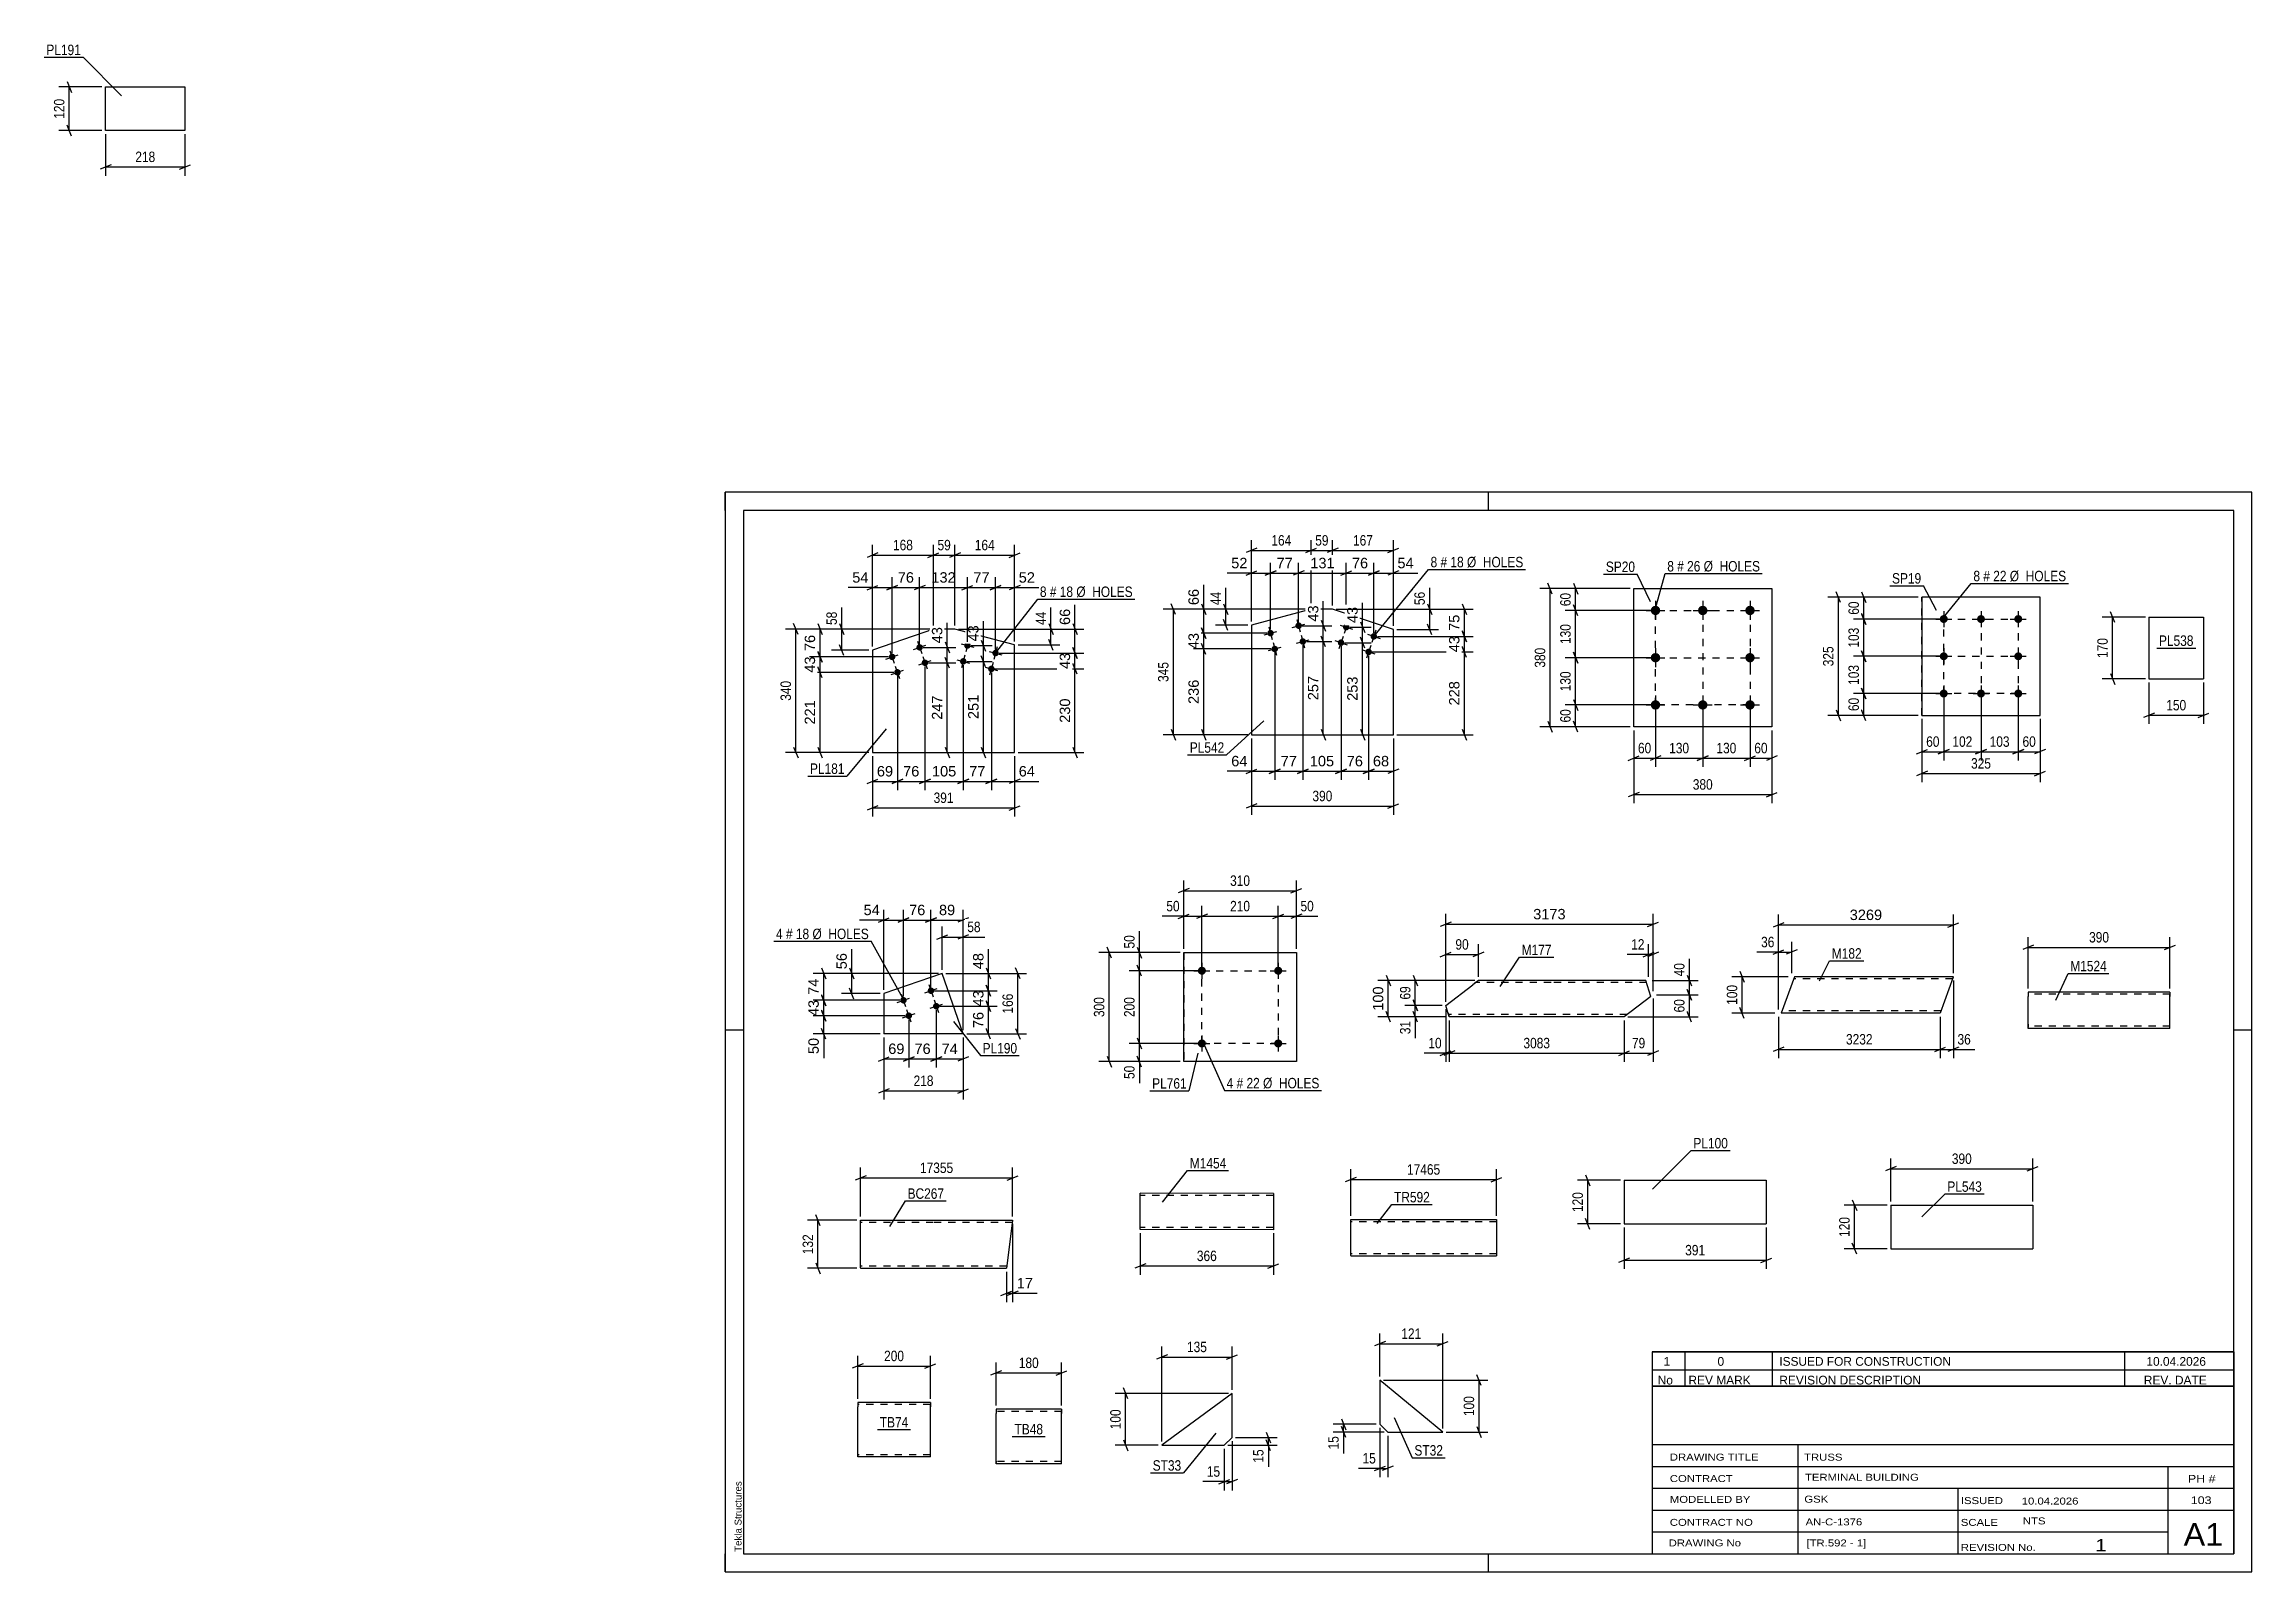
# Model space of a CAD drawing. Header units: millimetres. Extents: x -187 to 420, y 0 to 420.
import ezdxf

# ---------------------------------------------------------------- set-up
doc = ezdxf.new("R2010")
doc.units = ezdxf.units.MM
doc.linetypes.add('DXK_LINE_DOT2', pattern=[3.9198, 1.9599, -1.9599])
doc.styles.add('Arial', font='ARIAL.TTF', dxfattribs={"height": 0.2})
doc.styles.add('Arial Narrow', font='ARIALN.TTF', dxfattribs={"height": 0.2})

# ---------------------------------------------------------------- blocks, each defined once
blk = doc.blocks.new('Unknown-203760524-1117')
at = {"color": 5, "linetype": 'Continuous'}
for p, q in [((420, 297), (0, 297)), ((0, 297), (0, 0)), ((0, 292), (0, 297)), ((415, 292), (5, 292)), ((5, 292), (5, 5)), ((210, 292), (210, 297)), ((415, 5), (415, 292)), ((420, 0), (420, 297)), ((5, 149), (0, 149)), ((420, 149), (415, 149)), ((0, 0), (0, 5)), ((0, 0), (420, 0)), ((5, 5), (415, 5)), ((210, 0), (210, 5))]:
    blk.add_line(p, q, dxfattribs=at)
at = {"color": 174, "linetype": 'Continuous', "style": 'Arial'}
blk.add_text('Tekla Structures', height=1.9102, rotation=90, dxfattribs=at).set_placement((4.5, 5.5))
blk = doc.blocks.new('Part-203760524-2458 - 2442')
at = {"color": 2, "linetype": 'Continuous'}
for p, q in [((249.94, 232.49), (249.94, 270.49)), ((249.94, 270.49), (287.94, 270.49)), ((287.94, 270.49), (287.94, 232.49)), ((287.94, 232.49), (249.94, 232.49))]:
    blk.add_line(p, q, dxfattribs=at)
blk = doc.blocks.new('Bolt-203760524-2491 - 2442')
at = {"linetype": 'Continuous'}
for points in [[(255.94, 265.79, -1), (255.94, 263.19, -1)], [(268.94, 265.79, -1), (268.94, 263.19, -1)], [(281.94, 265.79, -1), (281.94, 263.19, -1)], [(255.94, 252.79, -1), (255.94, 250.19, -1)], [(281.94, 252.79, -1), (281.94, 250.19, -1)], [(255.94, 239.79, -1), (255.94, 237.19, -1)], [(268.94, 239.79, -1), (268.94, 237.19, -1)], [(281.94, 239.79, -1), (281.94, 237.19, -1)]]:
    blk.add_hatch(color=1, dxfattribs=at).paths.add_polyline_path(points)
at = {"color": 1, "linetype": 'Continuous'}
for p, q in [((253.34, 264.49), (258.54, 264.49)), ((255.94, 267.09), (255.94, 261.89)), ((266.34, 264.49), (271.54, 264.49)), ((268.94, 267.09), (268.94, 261.89)), ((279.34, 264.49), (284.54, 264.49)), ((281.94, 267.09), (281.94, 261.89)), ((253.34, 251.49), (258.54, 251.49)), ((255.94, 254.09), (255.94, 248.89)), ((279.34, 251.49), (284.54, 251.49)), ((281.94, 254.09), (281.94, 248.89)), ((253.34, 238.49), (258.54, 238.49)), ((255.94, 241.09), (255.94, 235.89)), ((266.34, 238.49), (271.54, 238.49)), ((268.94, 241.09), (268.94, 235.89)), ((279.34, 238.49), (284.54, 238.49)), ((281.94, 241.09), (281.94, 235.89))]:
    blk.add_line(p, q, dxfattribs=at)
blk = doc.blocks.new('Bolt-203760524-2216 - 2182')
at = {"linetype": 'Continuous'}
for points in [[(132.25, 165.37), (132.23, 165.14), (132.15, 164.92), (132.04, 164.72), (131.89, 164.55), (131.7, 164.42), (131.49, 164.32), (131.26, 164.28), (131.03, 164.28), (130.81, 164.32), (130.6, 164.42), (130.41, 164.55), (130.26, 164.72), (130.14, 164.92), (130.07, 165.14), (130.05, 165.37), (130.07, 165.6), (130.14, 165.82), (130.26, 166.02), (130.41, 166.19), (130.6, 166.32), (130.81, 166.42), (131.03, 166.46), (131.26, 166.46), (131.49, 166.42), (131.7, 166.32), (131.89, 166.19), (132.04, 166.02), (132.15, 165.82), (132.23, 165.6)], [(153.25, 165.37), (153.23, 165.14), (153.15, 164.92), (153.04, 164.72), (152.89, 164.55), (152.7, 164.42), (152.49, 164.32), (152.26, 164.28), (152.03, 164.28), (151.81, 164.32), (151.6, 164.42), (151.41, 164.55), (151.26, 164.72), (151.14, 164.92), (151.07, 165.14), (151.05, 165.37), (151.07, 165.6), (151.14, 165.82), (151.26, 166.02), (151.41, 166.19), (151.6, 166.32), (151.81, 166.42), (152.03, 166.46), (152.26, 166.46), (152.49, 166.42), (152.7, 166.32), (152.89, 166.19), (153.04, 166.02), (153.15, 165.82), (153.23, 165.6)]]:
    blk.add_hatch(color=1, dxfattribs=at).paths.add_polyline_path(points)
at = {"color": 1, "linetype": 'Continuous'}
for p, q in [((128.95, 165.37), (133.35, 165.37)), ((131.15, 167.57), (131.15, 163.17)), ((149.95, 165.37), (154.35, 165.37)), ((152.15, 167.57), (152.15, 163.17))]:
    blk.add_line(p, q, dxfattribs=at)
blk = doc.blocks.new('Bolt-203760524-2221 - 2182')
at = {"linetype": 'Continuous'}
for points in [[(132.25, 145.37), (132.23, 145.14), (132.15, 144.92), (132.04, 144.72), (131.89, 144.55), (131.7, 144.42), (131.49, 144.32), (131.26, 144.28), (131.03, 144.28), (130.81, 144.32), (130.6, 144.42), (130.41, 144.55), (130.26, 144.72), (130.14, 144.92), (130.07, 145.14), (130.05, 145.37), (130.07, 145.6), (130.14, 145.82), (130.26, 146.02), (130.41, 146.19), (130.6, 146.32), (130.81, 146.42), (131.03, 146.46), (131.26, 146.46), (131.49, 146.42), (131.7, 146.32), (131.89, 146.19), (132.04, 146.02), (132.15, 145.82), (132.23, 145.6)], [(153.25, 145.37), (153.23, 145.14), (153.15, 144.92), (153.04, 144.72), (152.89, 144.55), (152.7, 144.42), (152.49, 144.32), (152.26, 144.28), (152.03, 144.28), (151.81, 144.32), (151.6, 144.42), (151.41, 144.55), (151.26, 144.72), (151.14, 144.92), (151.07, 145.14), (151.05, 145.37), (151.07, 145.6), (151.14, 145.82), (151.26, 146.02), (151.41, 146.19), (151.6, 146.32), (151.81, 146.42), (152.03, 146.46), (152.26, 146.46), (152.49, 146.42), (152.7, 146.32), (152.89, 146.19), (153.04, 146.02), (153.15, 145.82), (153.23, 145.6)]]:
    blk.add_hatch(color=1, dxfattribs=at).paths.add_polyline_path(points)
at = {"color": 1, "linetype": 'Continuous'}
for p, q in [((131.15, 147.57), (131.15, 143.17)), ((152.15, 147.57), (152.15, 143.17)), ((128.95, 145.37), (133.35, 145.37)), ((149.95, 145.37), (154.35, 145.37))]:
    blk.add_line(p, q, dxfattribs=at)
blk = doc.blocks.new('Part-203760524-2236 - 2182')
at = {"color": 2, "linetype": 'Continuous'}
for p, q in [((126.15, 140.37), (126.15, 170.37)), ((126.15, 170.37), (126.15, 170.37)), ((126.15, 170.37), (157.15, 170.37)), ((157.15, 170.37), (157.15, 140.37)), ((126.15, 140.37), (126.15, 140.37)), ((157.15, 140.37), (126.15, 140.37))]:
    blk.add_line(p, q, dxfattribs=at)
at = {"color": 7, "linetype": 'DXK_LINE_DOT2'}
for p, q in [((126.15, 170.37), (126.15, 140.37)), ((157.15, 170.37), (157.15, 170.37)), ((157.15, 170.37), (157.15, 140.37)), ((157.15, 140.37), (157.15, 140.37))]:
    blk.add_line(p, q, dxfattribs=at)
blk = doc.blocks.new('Part-203760524-2839 - 2823')
at = {"color": 2, "linetype": 'Continuous'}
for p, q in [((329.24, 268.13), (329.24, 235.63)), ((361.74, 268.13), (329.24, 268.13)), ((361.74, 235.63), (361.74, 268.13)), ((329.24, 235.63), (361.74, 235.63))]:
    blk.add_line(p, q, dxfattribs=at)
at = {"color": 7, "linetype": 'DXK_LINE_DOT2'}
for p, q in [((329.24, 235.63), (329.24, 268.13)), ((361.74, 235.63), (361.74, 268.13))]:
    blk.add_line(p, q, dxfattribs=at)
blk = doc.blocks.new('Bolt-203760524-2872 - 2823')
at = {"linetype": 'Continuous'}
for points in [[(335.24, 263.23, -1), (335.24, 261.03, -1)], [(345.49, 263.23, -1), (345.49, 261.03, -1)], [(355.74, 263.23, -1), (355.74, 261.03, -1)], [(335.24, 252.98, -1), (335.24, 250.78, -1)], [(355.74, 252.98, -1), (355.74, 250.78, -1)], [(335.24, 242.73, -1), (335.24, 240.53, -1)], [(345.49, 242.73, -1), (345.49, 240.53, -1)], [(355.74, 242.73, -1), (355.74, 240.53, -1)]]:
    blk.add_hatch(color=1, dxfattribs=at).paths.add_polyline_path(points)
at = {"color": 1, "linetype": 'Continuous'}
for p, q in [((333.04, 262.13), (337.44, 262.13)), ((335.24, 264.33), (335.24, 259.93)), ((343.29, 262.13), (347.69, 262.13)), ((345.49, 264.33), (345.49, 259.93)), ((353.54, 262.13), (357.94, 262.13)), ((355.74, 264.33), (355.74, 259.93)), ((333.04, 251.88), (337.44, 251.88)), ((335.24, 254.08), (335.24, 249.68)), ((353.54, 251.88), (357.94, 251.88)), ((355.74, 254.08), (355.74, 249.68)), ((335.24, 243.83), (335.24, 239.43)), ((345.49, 243.83), (345.49, 239.43)), ((355.74, 243.83), (355.74, 239.43)), ((333.04, 241.63), (337.44, 241.63)), ((343.29, 241.63), (347.69, 241.63)), ((353.54, 241.63), (357.94, 241.63))]:
    blk.add_line(p, q, dxfattribs=at)
blk = doc.blocks.new('Part-203760524-2638 - 2623')
at = {"color": 2, "linetype": 'Continuous'}
for p, q in [((36.46, 46.62), (36.46, 45.42)), ((56.46, 46.62), (36.46, 46.62)), ((36.46, 32.36), (36.46, 45.42)), ((56.46, 46.62), (56.46, 46.52)), ((56.46, 46.52), (56.46, 45.42)), ((56.46, 31.62), (56.46, 45.42)), ((36.46, 31.71), (36.46, 32.36)), ((36.46, 31.62), (36.46, 31.71)), ((56.46, 31.62), (36.46, 31.62))]:
    blk.add_line(p, q, dxfattribs=at)
at = {"color": 7, "linetype": 'DXK_LINE_DOT2'}
for p, q in [((56.46, 46.02), (36.46, 46.02)), ((56.46, 45.42), (56.46, 46.26)), ((36.46, 32.36), (36.46, 31.97)), ((36.46, 32.22), (36.46, 32.26)), ((56.46, 32.22), (36.46, 32.22)), ((36.46, 31.62), (36.46, 31.62)), ((56.46, 32.22), (56.46, 32.26))]:
    blk.add_line(p, q, dxfattribs=at)
blk = doc.blocks.new('Part-203760524-2985 - 2971')
at = {"color": 2, "linetype": 'Continuous'}
for p, q in [((391.7, 262.65), (391.7, 245.65)), ((391.7, 262.65), (406.7, 262.65)), ((406.7, 262.65), (406.7, 245.65)), ((391.7, 245.65), (406.7, 245.65))]:
    blk.add_line(p, q, dxfattribs=at)
blk = doc.blocks.new('Part-203760524-2805 - 2791')
at = {"color": 2, "linetype": 'Continuous'}
for p, q in [((74.52, 44.72), (74.52, 43.52)), ((92.52, 44.72), (74.52, 44.72)), ((74.52, 30.46), (74.52, 43.52)), ((92.52, 44.72), (92.52, 44.63)), ((92.52, 44.63), (92.52, 43.52)), ((92.52, 29.72), (92.52, 43.52)), ((74.52, 29.81), (74.52, 30.46)), ((74.52, 29.72), (74.52, 29.81)), ((92.52, 29.72), (74.52, 29.72))]:
    blk.add_line(p, q, dxfattribs=at)
at = {"color": 7, "linetype": 'DXK_LINE_DOT2'}
for p, q in [((92.52, 44.12), (74.52, 44.12)), ((92.52, 43.52), (92.52, 44.37)), ((74.52, 30.46), (74.52, 30.08)), ((74.52, 30.32), (74.52, 30.37)), ((92.52, 30.32), (92.52, 30.37)), ((92.52, 30.32), (74.52, 30.32)), ((74.52, 29.72), (74.52, 29.72))]:
    blk.add_line(p, q, dxfattribs=at)
blk = doc.blocks.new('Part-203760524-2741 - 2725')
at = {"color": 2, "linetype": 'Continuous'}
for p, q in [((197.39, 38.46), (180.12, 52.74)), ((180.12, 52.74), (180.12, 40.6)), ((180.12, 40.6), (182.26, 38.46)), ((182.26, 38.46), (197.39, 38.46))]:
    blk.add_line(p, q, dxfattribs=at)
blk = doc.blocks.new('Part-203760524-2670 - 2654')
at = {"color": 2, "linetype": 'Continuous'}
for p, q in [((139.44, 49.1), (120.15, 34.82)), ((139.44, 36.96), (139.44, 49.1)), ((137.3, 34.82), (139.44, 36.96)), ((120.15, 34.82), (137.3, 34.82))]:
    blk.add_line(p, q, dxfattribs=at)
blk = doc.blocks.new('Part-203760524-2607 - 2591')
at = {"color": 2, "linetype": 'Continuous'}
for p, q in [((114.21, 94.15), (114.21, 104.15)), ((150.83, 104.13), (114.21, 104.15)), ((150.83, 104.13), (150.82, 94.13)), ((150.82, 94.13), (114.21, 94.15))]:
    blk.add_line(p, q, dxfattribs=at)
at = {"color": 7, "linetype": 'DXK_LINE_DOT2'}
for p, q in [((150.83, 103.53), (114.21, 103.55)), ((114.21, 94.79), (114.21, 94.89)), ((114.21, 94.79), (114.21, 94.89)), ((114.21, 94.75), (114.21, 94.79)), ((114.21, 94.75), (114.21, 94.79)), ((150.82, 94.73), (114.21, 94.75)), ((150.82, 94.73), (150.82, 94.78))]:
    blk.add_line(p, q, dxfattribs=at)
blk = doc.blocks.new('Part-203760524-2421 - 2402')
at = {"color": 2, "linetype": 'Continuous'}
for p, q in [((172.1, 87.01), (172.1, 96.92)), ((172.1, 96.92), (192.1, 96.92)), ((192.2, 96.92), (212.2, 96.92)), ((212.2, 96.92), (212.2, 86.92)), ((172.1, 87.01), (172.1, 86.92)), ((172.1, 86.92), (192.1, 86.92)), ((192.2, 86.92), (212.2, 86.92))]:
    blk.add_line(p, q, dxfattribs=at)
at = {"color": 7, "linetype": 'DXK_LINE_DOT2'}
for p, q in [((192.1, 96.32), (172.1, 96.32)), ((212.2, 96.32), (192.2, 96.32)), ((212.2, 96.82), (212.2, 96.92)), ((172.1, 87.52), (172.1, 87.56)), ((192.1, 87.52), (172.1, 87.52)), ((212.2, 87.52), (192.2, 87.52)), ((212.2, 87.52), (212.2, 87.56))]:
    blk.add_line(p, q, dxfattribs=at)
blk = doc.blocks.new('Part-203760524-2128 - 2110')
at = {"color": 2, "linetype": 'Continuous'}
for p, q in [((37.25, 83.62), (37.25, 96.73)), ((37.25, 96.73), (57.25, 96.73)), ((57.35, 96.73), (79.09, 96.73)), ((79.08, 96.64), (77.35, 83.53)), ((79.09, 96.73), (79.08, 96.64)), ((37.25, 83.62), (37.25, 83.53)), ((37.25, 83.53), (57.25, 83.53)), ((57.35, 83.53), (77.35, 83.53))]:
    blk.add_line(p, q, dxfattribs=at)
at = {"color": 7, "linetype": 'DXK_LINE_DOT2'}
for p, q in [((57.25, 96.13), (37.25, 96.13)), ((79.01, 96.13), (57.35, 96.13)), ((37.25, 84.13), (37.25, 84.17)), ((57.25, 84.13), (37.25, 84.13)), ((77.43, 84.13), (57.35, 84.13)), ((77.43, 84.13), (77.44, 84.17))]:
    blk.add_line(p, q, dxfattribs=at)
blk = doc.blocks.new('Part-203760524-2084 - 2068')
at = {"color": 2, "linetype": 'Continuous'}
for p, q in [((320.69, 100.88), (320.69, 88.88)), ((320.69, 100.88), (359.73, 100.88)), ((359.73, 100.88), (359.73, 88.88)), ((320.69, 88.88), (359.73, 88.88))]:
    blk.add_line(p, q, dxfattribs=at)
blk = doc.blocks.new('Part-203760524-2044 - 2028')
at = {"color": 2, "linetype": 'Continuous'}
for p, q in [((247.3, 107.72), (247.3, 95.72)), ((247.3, 107.72), (286.41, 107.72)), ((286.41, 107.72), (286.41, 95.72)), ((247.3, 95.72), (286.41, 95.72))]:
    blk.add_line(p, q, dxfattribs=at)
blk = doc.blocks.new('Part-203760524-2004 - 1988')
at = {"color": 2, "linetype": 'Continuous'}
for p, q in [((-170.44, 396.5), (-170.44, 408.5)), ((-170.44, 408.5), (-148.61, 408.5)), ((-148.61, 408.5), (-148.61, 396.5)), ((-148.61, 396.5), (-170.44, 396.5))]:
    blk.add_line(p, q, dxfattribs=at)
blk = doc.blocks.new('Bolt-203760524-1717 - 1711')
at = {"linetype": 'Continuous'}
for points in [[(158.64, 260.53, -1), (156.9, 260.07, -1)], [(150.91, 258.47, -1), (149.17, 258.01, -1)], [(159.79, 256.18, -1), (158.05, 255.72, -1)], [(152.06, 254.12, -1), (150.32, 253.66, -1)]]:
    blk.add_hatch(color=1, dxfattribs=at).paths.add_polyline_path(points)
at = {"color": 1, "linetype": 'Continuous'}
for p, q in [((157.3, 262.04), (158.23, 258.56)), ((148.3, 257.78), (151.78, 258.7)), ((149.57, 259.98), (150.5, 256.5)), ((150.73, 255.63), (151.66, 252.15)), ((156.03, 259.84), (159.51, 260.76)), ((157.18, 255.49), (160.66, 256.41)), ((158.46, 257.69), (159.39, 254.21)), ((149.45, 253.43), (152.93, 254.36))]:
    blk.add_line(p, q, dxfattribs=at)
blk = doc.blocks.new('Bolt-203760524-1722 - 1711')
at = {"linetype": 'Continuous'}
for points in [[(170.29, 255.34, -1), (168.58, 255.91, -1)], [(171.71, 259.61, -1), (170.01, 260.18, -1)], [(179.3, 257.07, -1), (177.59, 257.64, -1)], [(177.88, 252.8, -1), (176.17, 253.37, -1)]]:
    blk.add_hatch(color=1, dxfattribs=at).paths.add_polyline_path(points)
at = {"color": 1, "linetype": 'Continuous'}
for p, q in [((171.43, 261.6), (170.29, 258.18)), ((167.73, 256.19), (171.14, 255.05)), ((170, 257.33), (168.86, 253.92)), ((169.15, 260.46), (172.57, 259.32)), ((176.74, 257.93), (180.16, 256.79)), ((179.02, 259.06), (177.88, 255.65)), ((175.32, 253.66), (178.73, 252.52)), ((177.59, 254.8), (176.45, 251.38))]:
    blk.add_line(p, q, dxfattribs=at)
blk = doc.blocks.new('Part-203760524-1737 - 1711')
at = {"color": 2, "linetype": 'Continuous'}
for p, q in [((161.22, 264.84), (144.79, 260.47)), ((167.1, 264.84), (161.22, 264.84)), ((183.82, 259.25), (167.1, 264.84)), ((144.79, 260.47), (144.79, 230.29)), ((183.82, 230.29), (183.82, 259.25)), ((144.79, 230.29), (183.82, 230.29))]:
    blk.add_line(p, q, dxfattribs=at)
blk = doc.blocks.new('Bolt-203760524-1412 - 1401')
at = {"linetype": 'Continuous'}
for points in [[(67.52, 254.59, -1), (65.78, 255.06, -1)], [(66.36, 250.24, -1), (64.62, 250.71, -1)], [(74.1, 248.19, -1), (72.36, 248.65, -1)], [(75.25, 252.54, -1), (73.51, 253, -1)]]:
    blk.add_hatch(color=1, dxfattribs=at).paths.add_polyline_path(points)
at = {"color": 1, "linetype": 'Continuous'}
for p, q in [((64.91, 255.29), (68.39, 254.36)), ((67.11, 256.56), (66.19, 253.08)), ((63.75, 250.94), (67.23, 250.01)), ((65.96, 252.22), (65.03, 248.74)), ((72.64, 253.23), (76.12, 252.3)), ((73.69, 250.16), (72.76, 246.68)), ((74.85, 254.51), (73.92, 251.03)), ((71.49, 248.88), (74.96, 247.96))]:
    blk.add_line(p, q, dxfattribs=at)
blk = doc.blocks.new('Bolt-203760524-1407 - 1401')
at = {"linetype": 'Continuous'}
for points in [[(54.34, 254.63, -1), (52.64, 254.04, -1)], [(46.78, 252.01, -1), (45.08, 251.42, -1)], [(55.81, 250.38, -1), (54.11, 249.79, -1)], [(48.25, 247.76, -1), (46.55, 247.17, -1)]]:
    blk.add_hatch(color=1, dxfattribs=at).paths.add_polyline_path(points)
at = {"color": 1, "linetype": 'Continuous'}
for p, q in [((52.9, 256.04), (54.08, 252.64)), ((44.23, 251.13), (47.63, 252.31)), ((45.34, 253.42), (46.52, 250.02)), ((46.81, 249.17), (47.99, 245.76)), ((51.79, 253.75), (55.19, 254.93)), ((53.26, 249.5), (56.66, 250.68)), ((54.37, 251.79), (55.55, 248.39)), ((45.7, 246.87), (49.1, 248.05))]:
    blk.add_line(p, q, dxfattribs=at)
blk = doc.blocks.new('Part-203760524-1427 - 1401')
at = {"color": 2, "linetype": 'Continuous'}
for p, q in [((57.29, 259.36), (40.53, 253.55)), ((63.2, 259.36), (57.29, 259.36)), ((79.63, 254.99), (63.2, 259.36)), ((40.53, 253.55), (40.53, 225.41)), ((79.63, 225.41), (79.63, 254.99)), ((40.53, 225.41), (79.63, 225.41))]:
    blk.add_line(p, q, dxfattribs=at)
blk = doc.blocks.new('Bolt-203760524-1240 - 1204')
at = {"linetype": 'Continuous'}
for points in [[(49.9, 157.54, -1), (48.2, 156.95, -1)], [(57.46, 160.17, -1), (55.76, 159.58, -1)], [(51.37, 153.29, -1), (49.67, 152.7, -1)], [(58.93, 155.91, -1), (57.23, 155.32, -1)]]:
    blk.add_hatch(color=1, dxfattribs=at).paths.add_polyline_path(points)
at = {"color": 1, "linetype": 'Continuous'}
for p, q in [((48.46, 158.95), (49.64, 155.55)), ((54.91, 159.28), (58.31, 160.46)), ((56.02, 161.57), (57.2, 158.17)), ((47.35, 156.66), (50.75, 157.84)), ((48.82, 152.41), (52.23, 153.59)), ((49.93, 154.7), (51.11, 151.3)), ((56.38, 155.03), (59.78, 156.21)), ((57.49, 157.32), (58.67, 153.92))]:
    blk.add_line(p, q, dxfattribs=at)
blk = doc.blocks.new('Part-203760524-1255 - 1204')
at = {"color": 2, "linetype": 'Continuous'}
for p, q in [((59.71, 164.65), (43.65, 159.08)), ((65.48, 148.02), (59.71, 164.65)), ((43.65, 159.08), (43.65, 148.02)), ((65.48, 148.02), (43.65, 148.02))]:
    blk.add_line(p, q, dxfattribs=at)
blk = doc.blocks.new('Part-203760524-3028 - 3012')
at = {"color": 2, "linetype": 'Continuous'}
for p, q in [((294.15, 163.73), (290.51, 153.73)), ((314.15, 163.73), (294.15, 163.73)), ((337.89, 163.73), (314.25, 163.73)), ((337.86, 163.64), (334.25, 153.73)), ((337.89, 163.73), (337.86, 163.64)), ((314.15, 153.73), (290.51, 153.73)), ((334.25, 153.73), (314.25, 153.73))]:
    blk.add_line(p, q, dxfattribs=at)
at = {"color": 7, "linetype": 'DXK_LINE_DOT2'}
for p, q in [((314.15, 163.13), (293.93, 163.13)), ((337.67, 163.13), (314.25, 163.13)), ((290.73, 154.33), (290.75, 154.38)), ((314.15, 154.33), (290.73, 154.33)), ((334.47, 154.33), (314.25, 154.33)), ((334.47, 154.33), (334.49, 154.38))]:
    blk.add_line(p, q, dxfattribs=at)
blk = doc.blocks.new('Part-203760524-3554 - 3538')
at = {"color": 2, "linetype": 'Continuous'}
for p, q in [((198.23, 155.84), (205.65, 161.49)), ((207.22, 162.69), (205.65, 161.49)), ((227.22, 162.69), (207.22, 162.69)), ((253.29, 162.69), (227.32, 162.69)), ((254.67, 158.29), (247.32, 152.69)), ((254.67, 158.29), (253.29, 162.69)), ((198.84, 153.89), (198.23, 155.84)), ((199.18, 152.78), (198.84, 153.89)), ((199.21, 152.69), (199.18, 152.78)), ((227.22, 152.69), (199.21, 152.69)), ((247.32, 152.69), (227.32, 152.69))]:
    blk.add_line(p, q, dxfattribs=at)
at = {"color": 7, "linetype": 'DXK_LINE_DOT2'}
for p, q in [((207.22, 162.69), (206.25, 161.95)), ((227.22, 162.09), (206.44, 162.09)), ((253.48, 162.09), (227.32, 162.09)), ((198.84, 153.89), (199.1, 153.04)), ((227.22, 153.29), (199.02, 153.29)), ((248.11, 153.29), (227.32, 153.29))]:
    blk.add_line(p, q, dxfattribs=at)
blk = doc.blocks.new('Part-203760524-9007 - 9001')
at = {"color": 2, "linetype": 'Continuous'}
for p, q in [((358.46, 159.48), (358.46, 158.28)), ((397.47, 159.48), (358.46, 159.48)), ((358.46, 150.68), (358.46, 158.28)), ((397.47, 159.48), (397.47, 159.39)), ((397.47, 159.39), (397.47, 158.28)), ((397.47, 149.48), (397.47, 158.28)), ((358.46, 149.57), (358.46, 150.68)), ((358.46, 149.48), (358.46, 149.57)), ((397.47, 149.48), (358.46, 149.48))]:
    blk.add_line(p, q, dxfattribs=at)
at = {"color": 7, "linetype": 'DXK_LINE_DOT2'}
for p, q in [((397.47, 158.88), (358.46, 158.88)), ((397.47, 159.48), (397.47, 159.48)), ((397.47, 158.28), (397.47, 159.13)), ((358.46, 150.68), (358.46, 149.83)), ((358.46, 150.08), (358.46, 150.13)), ((397.47, 150.08), (358.46, 150.08)), ((358.46, 149.48), (358.46, 149.48)), ((397.47, 150.08), (397.47, 150.13))]:
    blk.add_line(p, q, dxfattribs=at)
blk = doc.blocks.new('Rectangle-203760524-2578 - 2442')
at = {"color": 1, "linetype": 'DXK_LINE_DOT2'}
blk.add_lwpolyline([(255.94, 264.49), (281.94, 264.49), (281.94, 238.49), (255.94, 238.49), (255.94, 264.49)], close=True, dxfattribs=at)
blk = doc.blocks.new('Rectangle-203760524-2345 - 2182')
at = {"color": 1, "linetype": 'DXK_LINE_DOT2'}
blk.add_lwpolyline([(131.15, 165.37), (152.15, 165.37), (152.15, 145.37), (131.15, 145.37), (131.15, 165.37)], close=True, dxfattribs=at)
blk = doc.blocks.new('Rectangle-203760524-2958 - 2823')
at = {"color": 1, "linetype": 'DXK_LINE_DOT2'}
blk.add_lwpolyline([(335.24, 262.13), (355.74, 262.13), (355.74, 241.63), (335.24, 241.63), (335.24, 262.13)], close=True, dxfattribs=at)
blk = doc.blocks.new('Line-203760524-2571 - 2442')
at = {"color": 1, "linetype": 'DXK_LINE_DOT2'}
blk.add_line((268.94, 264.49), (268.94, 238.49), dxfattribs=at)
blk = doc.blocks.new('Line-203760524-2951 - 2823')
at = {"color": 1, "linetype": 'DXK_LINE_DOT2'}
blk.add_line((345.49, 262.13), (345.49, 241.63), dxfattribs=at)
blk = doc.blocks.new('Line-203760524-2564 - 2442')
at = {"color": 1, "linetype": 'DXK_LINE_DOT2'}
blk.add_line((255.94, 251.49), (281.94, 251.49), dxfattribs=at)
blk = doc.blocks.new('Line-203760524-2945 - 2823')
at = {"color": 1, "linetype": 'DXK_LINE_DOT2'}
blk.add_line((335.24, 251.88), (357.93, 251.88), dxfattribs=at)
blk = doc.blocks.new('StraightDimension-203760524-2497 - 2442')
at = {"color": 7, "linetype": 'Continuous'}
for p, q in [((254.94, 238.49), (231.09, 238.49)), ((233.34, 239.99), (234.54, 236.99)), ((233.94, 232.49), (233.94, 238.49)), ((248.94, 232.49), (231.09, 232.49)), ((234.54, 230.99), (233.34, 233.99))]:
    blk.add_line(p, q, dxfattribs=at)
at = {"color": 0}
blk.add_wipeout([(233.19, 237.92), (228.99, 237.92), (228.99, 233.06), (233.19, 233.06)], dxfattribs=at)
at = {"color": 3, "style": 'Arial Narrow'}
blk.add_text('60', height=2.863, rotation=90.00021, dxfattribs=at).set_placement((232.59, 233.66))
blk = doc.blocks.new('StraightDimension-203760524-2518 - 2442')
at = {"color": 7, "linetype": 'Continuous'}
for p, q in [((248.94, 270.49), (224.09, 270.49)), ((227.54, 268.99), (226.34, 271.99)), ((226.94, 232.49), (226.94, 270.49)), ((248.94, 232.49), (224.09, 232.49)), ((226.34, 233.99), (227.54, 230.99))]:
    blk.add_line(p, q, dxfattribs=at)
at = {"color": 0}
blk.add_wipeout([(226.19, 254.83), (221.99, 254.83), (221.99, 248.15), (226.19, 248.15)], dxfattribs=at)
at = {"color": 3, "style": 'Arial Narrow'}
blk.add_text('380', height=2.863, rotation=90.00021, dxfattribs=at).set_placement((225.59, 248.75))
blk = doc.blocks.new('StraightDimension-203760524-2551 - 2442')
at = {"color": 7, "linetype": 'Continuous'}
for p, q in [((255.94, 237.49), (255.94, 221.45)), ((268.94, 237.49), (268.94, 221.45)), ((257.44, 224.45), (254.44, 223.25)), ((255.94, 223.85), (268.94, 223.85)), ((267.44, 223.25), (270.44, 224.45))]:
    blk.add_line(p, q, dxfattribs=at)
at = {"color": 0}
blk.add_wipeout([(265.79, 224.6), (265.79, 228.8), (259.1, 228.8), (259.1, 224.6)], dxfattribs=at)
at = {"color": 3, "style": 'Arial Narrow'}
blk.add_text('130', height=2.863, dxfattribs=at).set_placement((259.7, 225.2))
blk = doc.blocks.new('StraightDimension-203760524-2493 - 2442')
at = {"color": 7, "linetype": 'Continuous'}
for p, q in [((254.94, 264.49), (231.09, 264.49)), ((234.54, 262.99), (233.34, 265.99)), ((233.94, 251.49), (233.94, 264.49)), ((254.94, 251.49), (231.09, 251.49)), ((233.34, 252.99), (234.54, 249.99))]:
    blk.add_line(p, q, dxfattribs=at)
at = {"color": 0}
blk.add_wipeout([(233.19, 261.33), (228.99, 261.33), (228.99, 254.65), (233.19, 254.65)], dxfattribs=at)
at = {"color": 3, "style": 'Arial Narrow'}
blk.add_text('130', height=2.863, rotation=90.00021, dxfattribs=at).set_placement((232.59, 255.25))
blk = doc.blocks.new('StraightDimension-203760524-2495 - 2442')
at = {"color": 7, "linetype": 'Continuous'}
for p, q in [((254.94, 251.49), (231.09, 251.49)), ((234.54, 249.99), (233.34, 252.99)), ((233.94, 238.49), (233.94, 251.49)), ((254.94, 238.49), (231.09, 238.49)), ((233.34, 239.99), (234.54, 236.99))]:
    blk.add_line(p, q, dxfattribs=at)
at = {"color": 0}
blk.add_wipeout([(233.19, 248.33), (228.99, 248.33), (228.99, 241.65), (233.19, 241.65)], dxfattribs=at)
at = {"color": 3, "style": 'Arial Narrow'}
blk.add_text('130', height=2.863, rotation=90.00021, dxfattribs=at).set_placement((232.59, 242.25))
blk = doc.blocks.new('StraightDimension-203760524-2507 - 2442')
at = {"color": 7, "linetype": 'Continuous'}
for p, q in [((248.94, 270.49), (231.09, 270.49)), ((233.34, 271.99), (234.54, 268.99)), ((233.94, 264.49), (233.94, 270.49)), ((254.94, 264.49), (231.09, 264.49)), ((234.54, 262.99), (233.34, 265.99))]:
    blk.add_line(p, q, dxfattribs=at)
at = {"color": 0}
blk.add_wipeout([(233.19, 269.92), (228.99, 269.92), (228.99, 265.06), (233.19, 265.06)], dxfattribs=at)
at = {"color": 3, "style": 'Arial Narrow'}
blk.add_text('60', height=2.863, rotation=90.00021, dxfattribs=at).set_placement((232.59, 265.66))
blk = doc.blocks.new('StraightDimension-203760524-2529 - 2442')
at = {"color": 7, "linetype": 'Continuous'}
for p, q in [((255.94, 237.49), (255.94, 221.45)), ((249.94, 231.49), (249.94, 221.45)), ((248.44, 223.25), (251.44, 224.45)), ((249.94, 223.85), (255.94, 223.85)), ((257.44, 224.45), (254.44, 223.25))]:
    blk.add_line(p, q, dxfattribs=at)
at = {"color": 0}
blk.add_wipeout([(255.37, 224.6), (255.37, 228.8), (250.52, 228.8), (250.52, 224.6)], dxfattribs=at)
at = {"color": 3, "style": 'Arial Narrow'}
blk.add_text('60', height=2.863, dxfattribs=at).set_placement((251.12, 225.2))
blk = doc.blocks.new('StraightDimension-203760524-2539 - 2442')
at = {"color": 7, "linetype": 'Continuous'}
for p, q in [((281.94, 237.49), (281.94, 221.45)), ((287.94, 231.49), (287.94, 221.45)), ((280.44, 223.25), (283.44, 224.45)), ((281.94, 223.85), (287.94, 223.85)), ((289.44, 224.45), (286.44, 223.25))]:
    blk.add_line(p, q, dxfattribs=at)
at = {"color": 0}
blk.add_wipeout([(287.37, 224.6), (287.37, 228.8), (282.52, 228.8), (282.52, 224.6)], dxfattribs=at)
at = {"color": 3, "style": 'Arial Narrow'}
blk.add_text('60', height=2.863, dxfattribs=at).set_placement((283.12, 225.2))
blk = doc.blocks.new('StraightDimension-203760524-2549 - 2442')
at = {"color": 7, "linetype": 'Continuous'}
for p, q in [((268.94, 237.49), (268.94, 221.45)), ((281.94, 237.49), (281.94, 221.45)), ((270.44, 224.45), (267.44, 223.25)), ((268.94, 223.85), (281.94, 223.85)), ((280.44, 223.25), (283.44, 224.45))]:
    blk.add_line(p, q, dxfattribs=at)
at = {"color": 0}
blk.add_wipeout([(278.79, 224.6), (278.79, 228.8), (272.1, 228.8), (272.1, 224.6)], dxfattribs=at)
at = {"color": 3, "style": 'Arial Narrow'}
blk.add_text('130', height=2.863, dxfattribs=at).set_placement((272.7, 225.2))
blk = doc.blocks.new('StraightDimension-203760524-2554 - 2442')
at = {"color": 7, "linetype": 'Continuous'}
for p, q in [((249.94, 231.49), (249.94, 211.45)), ((287.94, 231.49), (287.94, 211.45)), ((251.44, 214.45), (248.44, 213.25)), ((249.94, 213.85), (287.94, 213.85)), ((286.44, 213.25), (289.44, 214.45))]:
    blk.add_line(p, q, dxfattribs=at)
at = {"color": 0}
blk.add_wipeout([(272.29, 214.6), (272.29, 218.8), (265.6, 218.8), (265.6, 214.6)], dxfattribs=at)
at = {"color": 3, "style": 'Arial Narrow'}
blk.add_text('380', height=2.863, dxfattribs=at).set_placement((266.2, 215.2))
blk = doc.blocks.new('StraightDimension-203760524-2238 - 2182')
at = {"color": 7, "linetype": 'Continuous'}
for p, q in [((113.36, 146.87), (114.56, 143.87)), ((130.15, 145.37), (111.11, 145.37)), ((125.15, 140.37), (111.11, 140.37)), ((114.56, 138.87), (113.36, 141.87)), ((113.96, 140.37), (113.96, 145.37))]:
    blk.add_line(p, q, dxfattribs=at)
at = {"color": 0}
blk.add_wipeout([(113.21, 139.84), (109.01, 139.84), (109.01, 134.99), (113.21, 134.99)], dxfattribs=at)
at = {"color": 7, "linetype": 'Continuous'}
blk.add_line((113.96, 140.37), (113.96, 134.46), dxfattribs=at)
blk.add_line((113.96, 140.37), (113.96, 134.46), dxfattribs=at)
at = {"color": 3, "style": 'Arial Narrow'}
blk.add_text('50', height=2.863, rotation=90.00021, dxfattribs=at).set_placement((112.61, 135.59))
blk = doc.blocks.new('StraightDimension-203760524-2251 - 2182')
at = {"color": 7, "linetype": 'Continuous'}
for p, q in [((130.15, 165.37), (111.11, 165.37)), ((114.56, 163.87), (113.36, 166.87)), ((113.96, 145.37), (113.96, 165.37)), ((113.36, 146.87), (114.56, 143.87)), ((130.15, 145.37), (111.11, 145.37))]:
    blk.add_line(p, q, dxfattribs=at)
at = {"color": 0}
blk.add_wipeout([(113.21, 158.71), (109.01, 158.71), (109.01, 152.03), (113.21, 152.03)], dxfattribs=at)
at = {"color": 3, "style": 'Arial Narrow'}
blk.add_text('200', height=2.863, rotation=90.00021, dxfattribs=at).set_placement((112.61, 152.63))
blk = doc.blocks.new('StraightDimension-203760524-2267 - 2182')
at = {"color": 7, "linetype": 'Continuous'}
for p, q in [((125.15, 170.37), (111.11, 170.37)), ((113.36, 171.87), (114.56, 168.87)), ((113.96, 165.37), (113.96, 170.37)), ((130.15, 165.37), (111.11, 165.37)), ((114.56, 163.87), (113.36, 166.87))]:
    blk.add_line(p, q, dxfattribs=at)
at = {"color": 0}
blk.add_wipeout([(113.21, 175.75), (109.01, 175.75), (109.01, 170.89), (113.21, 170.89)], dxfattribs=at)
at = {"color": 7, "linetype": 'Continuous'}
blk.add_line((113.96, 170.37), (113.96, 176.27), dxfattribs=at)
blk.add_line((113.96, 170.37), (113.96, 176.27), dxfattribs=at)
at = {"color": 3, "style": 'Arial Narrow'}
blk.add_text('50', height=2.863, rotation=90.00021, dxfattribs=at).set_placement((112.61, 171.49))
blk = doc.blocks.new('StraightDimension-203760524-2281 - 2182')
at = {"color": 7, "linetype": 'Continuous'}
for p, q in [((125.15, 170.37), (102.8, 170.37)), ((106.25, 168.87), (105.05, 171.87)), ((105.65, 140.37), (105.65, 170.37)), ((125.15, 140.37), (102.8, 140.37)), ((105.05, 141.87), (106.25, 138.87))]:
    blk.add_line(p, q, dxfattribs=at)
at = {"color": 0}
blk.add_wipeout([(104.9, 158.71), (100.7, 158.71), (100.7, 152.03), (104.9, 152.03)], dxfattribs=at)
at = {"color": 3, "style": 'Arial Narrow'}
blk.add_text('300', height=2.863, rotation=90.00021, dxfattribs=at).set_placement((104.3, 152.63))
blk = doc.blocks.new('StraightDimension-203760524-2292 - 2182')
at = {"color": 7, "linetype": 'Continuous'}
for p, q in [((152.15, 166.37), (152.15, 183.22)), ((157.15, 171.37), (157.15, 183.22)), ((150.65, 179.77), (153.65, 180.97)), ((152.15, 180.37), (157.15, 180.37)), ((158.65, 180.97), (155.65, 179.77))]:
    blk.add_line(p, q, dxfattribs=at)
at = {"color": 0}
blk.add_wipeout([(162.53, 181.12), (162.53, 185.32), (157.67, 185.32), (157.67, 181.12)], dxfattribs=at)
at = {"color": 7, "linetype": 'Continuous'}
blk.add_line((157.15, 180.37), (163.06, 180.37), dxfattribs=at)
blk.add_line((157.15, 180.37), (163.06, 180.37), dxfattribs=at)
at = {"color": 3, "style": 'Arial Narrow'}
blk.add_text('50', height=2.863, dxfattribs=at).set_placement((158.27, 181.72))
blk = doc.blocks.new('StraightDimension-203760524-2305 - 2182')
at = {"color": 7, "linetype": 'Continuous'}
for p, q in [((131.15, 166.37), (131.15, 183.22)), ((152.15, 166.37), (152.15, 183.22)), ((132.65, 180.97), (129.65, 179.77)), ((131.15, 180.37), (152.15, 180.37)), ((150.65, 179.77), (153.65, 180.97))]:
    blk.add_line(p, q, dxfattribs=at)
at = {"color": 0}
blk.add_wipeout([(144.99, 181.12), (144.99, 185.32), (138.31, 185.32), (138.31, 181.12)], dxfattribs=at)
at = {"color": 3, "style": 'Arial Narrow'}
blk.add_text('210', height=2.863, dxfattribs=at).set_placement((138.91, 181.72))
blk = doc.blocks.new('StraightDimension-203760524-2321 - 2182')
at = {"color": 7, "linetype": 'Continuous'}
for p, q in [((126.15, 171.37), (126.15, 183.22)), ((131.15, 166.37), (131.15, 183.22)), ((124.65, 179.77), (127.65, 180.97)), ((126.15, 180.37), (131.15, 180.37)), ((132.65, 180.97), (129.65, 179.77))]:
    blk.add_line(p, q, dxfattribs=at)
at = {"color": 0}
blk.add_wipeout([(125.62, 181.12), (125.62, 185.32), (120.77, 185.32), (120.77, 181.12)], dxfattribs=at)
at = {"color": 7, "linetype": 'Continuous'}
blk.add_line((126.15, 180.37), (120.24, 180.37), dxfattribs=at)
blk.add_line((126.15, 180.37), (120.24, 180.37), dxfattribs=at)
at = {"color": 3, "style": 'Arial Narrow'}
blk.add_text('50', height=2.863, dxfattribs=at).set_placement((121.37, 181.72))
blk = doc.blocks.new('StraightDimension-203760524-2335 - 2182')
at = {"color": 7, "linetype": 'Continuous'}
for p, q in [((126.15, 171.37), (126.15, 190.22)), ((157.15, 171.37), (157.15, 190.22)), ((127.65, 187.97), (124.65, 186.77)), ((126.15, 187.37), (157.15, 187.37)), ((155.65, 186.77), (158.65, 187.97))]:
    blk.add_line(p, q, dxfattribs=at)
at = {"color": 0}
blk.add_wipeout([(144.99, 188.12), (144.99, 192.32), (138.31, 192.32), (138.31, 188.12)], dxfattribs=at)
at = {"color": 3, "style": 'Arial Narrow'}
blk.add_text('310', height=2.863, dxfattribs=at).set_placement((138.91, 188.72))
blk = doc.blocks.new('StraightDimension-203760524-2931 - 2823')
at = {"color": 7, "linetype": 'Continuous'}
for p, q in [((312.64, 243.13), (313.84, 240.13)), ((334.24, 241.63), (310.39, 241.63)), ((313.84, 234.13), (312.64, 237.13)), ((313.24, 235.63), (313.24, 241.63)), ((328.24, 235.63), (310.39, 235.63))]:
    blk.add_line(p, q, dxfattribs=at)
at = {"color": 0}
blk.add_wipeout([(312.49, 241.05), (308.29, 241.05), (308.29, 236.2), (312.49, 236.2)], dxfattribs=at)
at = {"color": 3, "style": 'Arial Narrow'}
blk.add_text('60', height=2.863, rotation=90.00021, dxfattribs=at).set_placement((311.89, 236.8))
blk = doc.blocks.new('StraightDimension-203760524-2874 - 2823')
at = {"color": 7, "linetype": 'Continuous'}
for p, q in [((329.24, 234.63), (329.24, 217.23)), ((361.74, 234.63), (361.74, 217.23)), ((330.74, 220.23), (327.74, 219.03)), ((329.24, 219.63), (361.74, 219.63)), ((360.24, 219.03), (363.24, 220.23))]:
    blk.add_line(p, q, dxfattribs=at)
at = {"color": 0}
blk.add_wipeout([(348.83, 220.38), (348.83, 224.58), (342.15, 224.58), (342.15, 220.38)], dxfattribs=at)
at = {"color": 3, "style": 'Arial Narrow'}
blk.add_text('325', height=2.863, dxfattribs=at).set_placement((342.75, 220.98))
blk = doc.blocks.new('StraightDimension-203760524-2885 - 2823')
at = {"color": 7, "linetype": 'Continuous'}
for p, q in [((335.24, 240.63), (335.24, 223.23)), ((329.24, 234.63), (329.24, 223.23)), ((327.74, 225.03), (330.74, 226.23)), ((329.24, 225.63), (335.24, 225.63)), ((336.74, 226.23), (333.74, 225.03))]:
    blk.add_line(p, q, dxfattribs=at)
at = {"color": 0}
blk.add_wipeout([(334.67, 226.38), (334.67, 230.58), (329.81, 230.58), (329.81, 226.38)], dxfattribs=at)
at = {"color": 3, "style": 'Arial Narrow'}
blk.add_text('60', height=2.863, dxfattribs=at).set_placement((330.41, 226.98))
blk = doc.blocks.new('StraightDimension-203760524-2895 - 2823')
at = {"color": 7, "linetype": 'Continuous'}
for p, q in [((355.74, 240.63), (355.74, 223.23)), ((361.74, 234.63), (361.74, 223.23)), ((354.24, 225.03), (357.24, 226.23)), ((355.74, 225.63), (361.74, 225.63)), ((363.24, 226.23), (360.24, 225.03))]:
    blk.add_line(p, q, dxfattribs=at)
at = {"color": 0}
blk.add_wipeout([(361.17, 226.38), (361.17, 230.58), (356.31, 230.58), (356.31, 226.38)], dxfattribs=at)
at = {"color": 3, "style": 'Arial Narrow'}
blk.add_text('60', height=2.863, dxfattribs=at).set_placement((356.91, 226.98))
blk = doc.blocks.new('StraightDimension-203760524-2905 - 2823')
at = {"color": 7, "linetype": 'Continuous'}
for p, q in [((345.49, 240.63), (345.49, 223.23)), ((355.74, 240.63), (355.74, 223.23)), ((343.99, 225.03), (346.99, 226.23)), ((345.49, 225.63), (355.74, 225.63)), ((357.24, 226.23), (354.24, 225.03))]:
    blk.add_line(p, q, dxfattribs=at)
at = {"color": 0}
blk.add_wipeout([(353.96, 226.38), (353.96, 230.58), (347.27, 230.58), (347.27, 226.38)], dxfattribs=at)
at = {"color": 3, "style": 'Arial Narrow'}
blk.add_text('103', height=2.863, dxfattribs=at).set_placement((347.87, 226.98))
blk = doc.blocks.new('StraightDimension-203760524-2907 - 2823')
at = {"color": 7, "linetype": 'Continuous'}
for p, q in [((335.24, 240.63), (335.24, 223.23)), ((345.49, 240.63), (345.49, 223.23)), ((333.74, 225.03), (336.74, 226.23)), ((335.24, 225.63), (345.49, 225.63)), ((346.99, 226.23), (343.99, 225.03))]:
    blk.add_line(p, q, dxfattribs=at)
at = {"color": 0}
blk.add_wipeout([(343.71, 226.38), (343.71, 230.58), (337.02, 230.58), (337.02, 226.38)], dxfattribs=at)
at = {"color": 3, "style": 'Arial Narrow'}
blk.add_text('102', height=2.863, dxfattribs=at).set_placement((337.62, 226.98))
blk = doc.blocks.new('StraightDimension-203760524-2910 - 2823')
at = {"color": 7, "linetype": 'Continuous'}
for p, q in [((328.24, 268.13), (303.39, 268.13)), ((306.84, 266.63), (305.64, 269.63)), ((306.24, 235.63), (306.24, 268.13)), ((305.64, 237.13), (306.84, 234.13)), ((328.24, 235.63), (303.39, 235.63))]:
    blk.add_line(p, q, dxfattribs=at)
at = {"color": 0}
blk.add_wipeout([(305.49, 255.22), (301.29, 255.22), (301.29, 248.53), (305.49, 248.53)], dxfattribs=at)
at = {"color": 3, "style": 'Arial Narrow'}
blk.add_text('325', height=2.863, rotation=90.00021, dxfattribs=at).set_placement((304.89, 249.13))
blk = doc.blocks.new('StraightDimension-203760524-2921 - 2823')
at = {"color": 7, "linetype": 'Continuous'}
for p, q in [((328.24, 268.13), (310.39, 268.13)), ((312.64, 269.63), (313.84, 266.63)), ((313.24, 262.13), (313.24, 268.13)), ((334.24, 262.13), (310.39, 262.13)), ((313.84, 260.63), (312.64, 263.63))]:
    blk.add_line(p, q, dxfattribs=at)
at = {"color": 0}
blk.add_wipeout([(312.49, 267.55), (308.29, 267.55), (308.29, 262.7), (312.49, 262.7)], dxfattribs=at)
at = {"color": 3, "style": 'Arial Narrow'}
blk.add_text('60', height=2.863, rotation=90.00021, dxfattribs=at).set_placement((311.89, 263.3))
blk = doc.blocks.new('StraightDimension-203760524-2941 - 2823')
at = {"color": 7, "linetype": 'Continuous'}
for p, q in [((334.24, 262.13), (310.39, 262.13)), ((312.64, 263.63), (313.84, 260.63)), ((313.24, 251.88), (313.24, 262.13)), ((334.24, 251.88), (310.39, 251.88)), ((313.84, 250.38), (312.64, 253.38))]:
    blk.add_line(p, q, dxfattribs=at)
at = {"color": 0}
blk.add_wipeout([(312.49, 260.34), (308.29, 260.34), (308.29, 253.66), (312.49, 253.66)], dxfattribs=at)
at = {"color": 3, "style": 'Arial Narrow'}
blk.add_text('103', height=2.863, rotation=90.00021, dxfattribs=at).set_placement((311.89, 254.26))
blk = doc.blocks.new('StraightDimension-203760524-2943 - 2823')
at = {"color": 7, "linetype": 'Continuous'}
for p, q in [((334.24, 251.88), (310.39, 251.88)), ((312.64, 253.38), (313.84, 250.38)), ((313.24, 241.63), (313.24, 251.88)), ((313.84, 240.13), (312.64, 243.13)), ((334.24, 241.63), (310.39, 241.63))]:
    blk.add_line(p, q, dxfattribs=at)
at = {"color": 0}
blk.add_wipeout([(312.49, 250.09), (308.29, 250.09), (308.29, 243.41), (312.49, 243.41)], dxfattribs=at)
at = {"color": 3, "style": 'Arial Narrow'}
blk.add_text('103', height=2.863, rotation=90.00021, dxfattribs=at).set_placement((311.89, 244.01))
blk = doc.blocks.new('StraightDimension-203760524-2640 - 2623')
at = {"color": 7, "linetype": 'Continuous'}
for p, q in [((37.96, 57.22), (34.96, 56.02)), ((36.46, 47.62), (36.46, 59.47)), ((36.46, 56.62), (56.46, 56.62)), ((54.96, 56.02), (57.96, 57.22)), ((56.46, 47.62), (56.46, 59.47))]:
    blk.add_line(p, q, dxfattribs=at)
at = {"color": 0}
blk.add_wipeout([(49.8, 57.37), (49.8, 61.57), (43.12, 61.57), (43.12, 57.37)], dxfattribs=at)
at = {"color": 3, "style": 'Arial Narrow'}
blk.add_text('200', height=2.863, dxfattribs=at).set_placement((43.72, 57.97))
blk = doc.blocks.new('StraightDimension-203760524-2987 - 2971')
at = {"color": 7, "linetype": 'Continuous'}
for p, q in [((390.7, 262.65), (378.85, 262.65)), ((382.3, 261.15), (381.1, 264.15)), ((381.7, 245.65), (381.7, 262.65)), ((390.7, 245.65), (378.85, 245.65)), ((381.1, 247.15), (382.3, 244.15))]:
    blk.add_line(p, q, dxfattribs=at)
at = {"color": 0}
blk.add_wipeout([(380.95, 257.49), (376.75, 257.49), (376.75, 250.81), (380.95, 250.81)], dxfattribs=at)
at = {"color": 3, "style": 'Arial Narrow'}
blk.add_text('170', height=2.863, rotation=90.00021, dxfattribs=at).set_placement((380.35, 251.41))
blk = doc.blocks.new('StraightDimension-203760524-2998 - 2971')
at = {"color": 7, "linetype": 'Continuous'}
for p, q in [((391.7, 244.65), (391.7, 233.25)), ((406.7, 244.65), (406.7, 233.25)), ((393.2, 236.25), (390.2, 235.05)), ((391.7, 235.65), (406.7, 235.65)), ((405.2, 235.05), (408.2, 236.25))]:
    blk.add_line(p, q, dxfattribs=at)
at = {"color": 0}
blk.add_wipeout([(402.54, 236.4), (402.54, 240.6), (395.86, 240.6), (395.86, 236.4)], dxfattribs=at)
at = {"color": 3, "style": 'Arial Narrow'}
blk.add_text('150', height=2.863, dxfattribs=at).set_placement((396.46, 237))
blk = doc.blocks.new('StraightDimension-203760524-2808 - 2791')
at = {"color": 7, "linetype": 'Continuous'}
for p, q in [((76.02, 55.32), (73.02, 54.12)), ((74.52, 45.72), (74.52, 57.57)), ((74.52, 54.72), (92.52, 54.72)), ((91.02, 54.12), (94.02, 55.32)), ((92.52, 45.72), (92.52, 57.57))]:
    blk.add_line(p, q, dxfattribs=at)
at = {"color": 0}
blk.add_wipeout([(86.87, 55.47), (86.87, 59.67), (80.18, 59.67), (80.18, 55.47)], dxfattribs=at)
at = {"color": 3, "style": 'Arial Narrow'}
blk.add_text('180', height=2.863, dxfattribs=at).set_placement((80.78, 56.07))
blk = doc.blocks.new('StraightDimension-203760524-2765 - 2725')
at = {"color": 7, "linetype": 'Continuous'}
for p, q in [((179.12, 40.6), (167.27, 40.6)), ((181.26, 38.46), (167.27, 38.46)), ((169.52, 42.1), (170.72, 39.1)), ((170.72, 36.96), (169.52, 39.96)), ((170.12, 38.46), (170.12, 40.6))]:
    blk.add_line(p, q, dxfattribs=at)
at = {"color": 0}
blk.add_wipeout([(169.37, 37.93), (165.17, 37.93), (165.17, 33.07), (169.37, 33.07)], dxfattribs=at)
at = {"color": 7, "linetype": 'Continuous'}
blk.add_line((170.12, 38.46), (170.12, 32.55), dxfattribs=at)
blk.add_line((170.12, 38.46), (170.12, 32.55), dxfattribs=at)
at = {"color": 3, "style": 'Arial Narrow'}
blk.add_text('15', height=2.863, rotation=90.00021, dxfattribs=at).set_placement((168.77, 33.67))
blk = doc.blocks.new('StraightDimension-203760524-2743 - 2725')
at = {"color": 7, "linetype": 'Continuous'}
for p, q in [((180.12, 39.6), (180.12, 26.06)), ((182.26, 37.46), (182.26, 26.06)), ((178.62, 27.86), (181.62, 29.06)), ((180.12, 28.46), (182.26, 28.46)), ((183.76, 29.06), (180.76, 27.86))]:
    blk.add_line(p, q, dxfattribs=at)
at = {"color": 0}
blk.add_wipeout([(179.6, 29.21), (179.6, 33.41), (174.74, 33.41), (174.74, 29.21)], dxfattribs=at)
at = {"color": 7, "linetype": 'Continuous'}
blk.add_line((180.12, 28.46), (174.22, 28.46), dxfattribs=at)
blk.add_line((180.12, 28.46), (174.22, 28.46), dxfattribs=at)
at = {"color": 3, "style": 'Arial Narrow'}
blk.add_text('15', height=2.863, dxfattribs=at).set_placement((175.34, 29.81))
blk = doc.blocks.new('StraightDimension-203760524-2755 - 2725')
at = {"color": 7, "linetype": 'Continuous'}
for p, q in [((181.62, 63.34), (178.62, 62.14)), ((180.12, 53.74), (180.12, 65.59)), ((180.12, 62.74), (197.39, 62.74)), ((195.89, 62.14), (198.89, 63.34)), ((197.39, 39.46), (197.39, 65.59))]:
    blk.add_line(p, q, dxfattribs=at)
at = {"color": 0}
blk.add_wipeout([(192.1, 63.49), (192.1, 67.69), (185.41, 67.69), (185.41, 63.49)], dxfattribs=at)
at = {"color": 3, "style": 'Arial Narrow'}
blk.add_text('121', height=2.863, dxfattribs=at).set_placement((186.01, 64.09))
blk = doc.blocks.new('StraightDimension-203760524-2776 - 2725')
at = {"color": 7, "linetype": 'Continuous'}
for p, q in [((181.12, 52.74), (209.79, 52.74)), ((207.99, 51.24), (206.79, 54.24)), ((207.39, 38.46), (207.39, 52.74)), ((198.39, 38.46), (209.79, 38.46)), ((206.79, 39.96), (207.99, 36.96))]:
    blk.add_line(p, q, dxfattribs=at)
at = {"color": 0}
blk.add_wipeout([(206.64, 48.94), (202.44, 48.94), (202.44, 42.26), (206.64, 42.26)], dxfattribs=at)
at = {"color": 3, "style": 'Arial Narrow'}
blk.add_text('100', height=2.863, rotation=90.00021, dxfattribs=at).set_placement((206.04, 42.86))
blk = doc.blocks.new('StraightDimension-203760524-2699 - 2654')
at = {"color": 7, "linetype": 'Continuous'}
for p, q in [((138.44, 49.1), (107.3, 49.1)), ((110.75, 47.6), (109.55, 50.6)), ((110.15, 34.82), (110.15, 49.1)), ((119.15, 34.82), (107.3, 34.82)), ((109.55, 36.32), (110.75, 33.32))]:
    blk.add_line(p, q, dxfattribs=at)
at = {"color": 0}
blk.add_wipeout([(109.4, 45.3), (105.2, 45.3), (105.2, 38.62), (109.4, 38.62)], dxfattribs=at)
at = {"color": 3, "style": 'Arial Narrow'}
blk.add_text('100', height=2.863, rotation=90.00021, dxfattribs=at).set_placement((108.8, 39.22))
blk = doc.blocks.new('StraightDimension-203760524-2672 - 2654')
at = {"color": 7, "linetype": 'Continuous'}
for p, q in [((120.15, 35.82), (120.15, 61.95)), ((139.44, 50.1), (139.44, 61.95)), ((121.65, 59.7), (118.65, 58.5)), ((120.15, 59.1), (139.44, 59.1)), ((137.94, 58.5), (140.94, 59.7))]:
    blk.add_line(p, q, dxfattribs=at)
at = {"color": 0}
blk.add_wipeout([(133.14, 59.85), (133.14, 64.05), (126.45, 64.05), (126.45, 59.85)], dxfattribs=at)
at = {"color": 3, "style": 'Arial Narrow'}
blk.add_text('135', height=2.863, dxfattribs=at).set_placement((127.05, 60.45))
blk = doc.blocks.new('StraightDimension-203760524-2684 - 2654')
at = {"color": 7, "linetype": 'Continuous'}
for p, q in [((137.3, 33.82), (137.3, 22.42)), ((139.44, 35.96), (139.44, 22.42)), ((135.8, 24.22), (138.8, 25.42)), ((137.3, 24.82), (139.44, 24.82)), ((140.94, 25.42), (137.94, 24.22))]:
    blk.add_line(p, q, dxfattribs=at)
at = {"color": 0}
blk.add_wipeout([(136.77, 25.57), (136.77, 29.77), (131.91, 29.77), (131.91, 25.57)], dxfattribs=at)
at = {"color": 7, "linetype": 'Continuous'}
blk.add_line((137.3, 24.82), (131.39, 24.82), dxfattribs=at)
blk.add_line((137.3, 24.82), (131.39, 24.82), dxfattribs=at)
at = {"color": 3, "style": 'Arial Narrow'}
blk.add_text('15', height=2.863, dxfattribs=at).set_placement((132.51, 26.17))
blk = doc.blocks.new('StraightDimension-203760524-2711 - 2654')
at = {"color": 7, "linetype": 'Continuous'}
for p, q in [((140.44, 36.96), (151.84, 36.96)), ((148.84, 38.46), (150.04, 35.46)), ((149.44, 34.82), (149.44, 36.96)), ((138.3, 34.82), (151.84, 34.82)), ((150.04, 33.32), (148.84, 36.32))]:
    blk.add_line(p, q, dxfattribs=at)
at = {"color": 0}
blk.add_wipeout([(148.69, 34.29), (144.49, 34.29), (144.49, 29.44), (148.69, 29.44)], dxfattribs=at)
at = {"color": 7, "linetype": 'Continuous'}
blk.add_line((149.44, 34.82), (149.44, 28.91), dxfattribs=at)
blk.add_line((149.44, 34.82), (149.44, 28.91), dxfattribs=at)
at = {"color": 3, "style": 'Arial Narrow'}
blk.add_text('15', height=2.863, rotation=90.00021, dxfattribs=at).set_placement((148.09, 30.04))
blk = doc.blocks.new('StraightDimension-203760524-2609 - 2591')
at = {"color": 7, "linetype": 'Continuous'}
for p, q in [((114.21, 93.15), (114.21, 81.75)), ((150.82, 93.13), (150.82, 81.75)), ((115.71, 84.75), (112.71, 83.55)), ((114.21, 84.15), (150.82, 84.15)), ((149.32, 83.55), (152.32, 84.75))]:
    blk.add_line(p, q, dxfattribs=at)
at = {"color": 0}
blk.add_wipeout([(135.86, 84.9), (135.86, 89.1), (129.17, 89.1), (129.17, 84.9)], dxfattribs=at)
at = {"color": 3, "style": 'Arial Narrow'}
blk.add_text('366', height=2.863, dxfattribs=at).set_placement((129.77, 85.5))
blk = doc.blocks.new('StraightDimension-203760524-2427 - 2402')
at = {"color": 7, "linetype": 'Continuous'}
for p, q in [((172.1, 97.92), (172.1, 110.77)), ((212.2, 97.92), (212.2, 110.77)), ((173.6, 108.52), (170.6, 107.32)), ((172.1, 107.92), (212.2, 107.92)), ((210.7, 107.32), (213.7, 108.52))]:
    blk.add_line(p, q, dxfattribs=at)
at = {"color": 0}
blk.add_wipeout([(197.32, 108.67), (197.32, 112.87), (186.98, 112.87), (186.98, 108.67)], dxfattribs=at)
at = {"color": 3, "style": 'Arial Narrow'}
blk.add_text('17465', height=2.863, dxfattribs=at).set_placement((187.58, 109.27))
blk = doc.blocks.new('StraightDimension-203760524-14196 - 2110')
at = {"color": 7, "linetype": 'Continuous'}
for p, q in [((79.09, 95.73), (79.09, 74.23)), ((77.35, 82.53), (77.35, 74.23)), ((75.85, 76.03), (78.85, 77.23)), ((77.35, 76.63), (79.09, 76.63)), ((80.59, 77.23), (77.59, 76.03))]:
    blk.add_line(p, q, dxfattribs=at)
at = {"color": 0}
blk.add_wipeout([(85.26, 77.38), (85.26, 81.58), (79.62, 81.58), (79.62, 77.38)], dxfattribs=at)
at = {"color": 7, "linetype": 'Continuous'}
blk.add_line((79.09, 76.63), (85.79, 76.63), dxfattribs=at)
blk.add_line((79.09, 76.63), (85.79, 76.63), dxfattribs=at)
at = {"color": 3, "style": 'Arial'}
blk.add_text('17', height=2.865, dxfattribs=at).set_placement((80.22, 77.98))
blk = doc.blocks.new('StraightDimension-203760524-2154 - 2110')
at = {"color": 7, "linetype": 'Continuous'}
for p, q in [((26.12, 95.23), (24.92, 98.23)), ((36.25, 96.73), (22.67, 96.73)), ((25.52, 83.53), (25.52, 96.73)), ((36.25, 83.53), (22.67, 83.53)), ((24.92, 85.03), (26.12, 82.03))]:
    blk.add_line(p, q, dxfattribs=at)
at = {"color": 0}
blk.add_wipeout([(24.77, 93.47), (20.57, 93.47), (20.57, 86.78), (24.77, 86.78)], dxfattribs=at)
at = {"color": 3, "style": 'Arial Narrow'}
blk.add_text('132', height=2.863, rotation=90.00021, dxfattribs=at).set_placement((24.17, 87.38))
blk = doc.blocks.new('StraightDimension-203760524-2167 - 2110')
at = {"color": 7, "linetype": 'Continuous'}
for p, q in [((37.25, 97.73), (37.25, 111.22)), ((79.09, 97.73), (79.09, 111.22)), ((38.75, 108.97), (35.75, 107.77)), ((37.25, 108.37), (79.09, 108.37)), ((77.59, 107.77), (80.59, 108.97))]:
    blk.add_line(p, q, dxfattribs=at)
at = {"color": 0}
blk.add_wipeout([(63.34, 109.12), (63.34, 113.32), (53, 113.32), (53, 109.12)], dxfattribs=at)
at = {"color": 3, "style": 'Arial Narrow'}
blk.add_text('17355', height=2.863, dxfattribs=at).set_placement((53.6, 109.72))
blk = doc.blocks.new('StraightDimension-203760524-2086 - 2068')
at = {"color": 7, "linetype": 'Continuous'}
for p, q in [((322.19, 111.48), (319.19, 110.28)), ((320.69, 101.88), (320.69, 113.73)), ((320.69, 110.88), (359.73, 110.88)), ((358.23, 110.28), (361.23, 111.48)), ((359.73, 101.88), (359.73, 113.73))]:
    blk.add_line(p, q, dxfattribs=at)
at = {"color": 0}
blk.add_wipeout([(343.55, 111.63), (343.55, 115.83), (336.87, 115.83), (336.87, 111.63)], dxfattribs=at)
at = {"color": 3, "style": 'Arial Narrow'}
blk.add_text('390', height=2.863, dxfattribs=at).set_placement((337.47, 112.23))
blk = doc.blocks.new('StraightDimension-203760524-2097 - 2068')
at = {"color": 7, "linetype": 'Continuous'}
for p, q in [((319.69, 100.88), (307.84, 100.88)), ((310.09, 102.38), (311.29, 99.38)), ((310.69, 88.88), (310.69, 100.88)), ((319.69, 88.88), (307.84, 88.88)), ((311.29, 87.38), (310.09, 90.38))]:
    blk.add_line(p, q, dxfattribs=at)
at = {"color": 0}
blk.add_wipeout([(309.94, 98.23), (305.74, 98.23), (305.74, 91.54), (309.94, 91.54)], dxfattribs=at)
at = {"color": 3, "style": 'Arial Narrow'}
blk.add_text('120', height=2.863, rotation=90.00021, dxfattribs=at).set_placement((309.34, 92.14))
blk = doc.blocks.new('StraightDimension-203760524-2057 - 2028')
at = {"color": 7, "linetype": 'Continuous'}
for p, q in [((246.3, 107.72), (234.45, 107.72)), ((236.7, 109.22), (237.9, 106.22)), ((237.3, 95.72), (237.3, 107.72)), ((237.9, 94.22), (236.7, 97.22)), ((246.3, 95.72), (234.45, 95.72))]:
    blk.add_line(p, q, dxfattribs=at)
at = {"color": 0}
blk.add_wipeout([(236.55, 105.07), (232.35, 105.07), (232.35, 98.38), (236.55, 98.38)], dxfattribs=at)
at = {"color": 3, "style": 'Arial Narrow'}
blk.add_text('120', height=2.863, rotation=90.00021, dxfattribs=at).set_placement((235.95, 98.98))
blk = doc.blocks.new('StraightDimension-203760524-2046 - 2028')
at = {"color": 7, "linetype": 'Continuous'}
for p, q in [((247.3, 94.72), (247.3, 83.32)), ((286.41, 94.72), (286.41, 83.32)), ((248.8, 86.32), (245.8, 85.12)), ((247.3, 85.72), (286.41, 85.72)), ((284.91, 85.12), (287.91, 86.32))]:
    blk.add_line(p, q, dxfattribs=at)
at = {"color": 0}
blk.add_wipeout([(270.2, 86.47), (270.2, 90.67), (263.51, 90.67), (263.51, 86.47)], dxfattribs=at)
at = {"color": 3, "style": 'Arial Narrow'}
blk.add_text('391', height=2.863, dxfattribs=at).set_placement((264.11, 87.07))
blk = doc.blocks.new('StraightDimension-203760524-2006 - 1988')
at = {"color": 7, "linetype": 'Continuous'}
for p, q in [((-171.44, 408.5), (-183.29, 408.5)), ((-181.04, 410), (-179.84, 407)), ((-180.44, 396.5), (-180.44, 408.5)), ((-171.44, 396.5), (-183.29, 396.5)), ((-179.84, 395), (-181.04, 398))]:
    blk.add_line(p, q, dxfattribs=at)
at = {"color": 0}
blk.add_wipeout([(-181.19, 405.85), (-185.39, 405.85), (-185.39, 399.16), (-181.19, 399.16)], dxfattribs=at)
at = {"color": 3, "style": 'Arial Narrow'}
blk.add_text('120', height=2.863, rotation=90.00021, dxfattribs=at).set_placement((-181.79, 399.76))
blk = doc.blocks.new('StraightDimension-203760524-2017 - 1988')
at = {"color": 7, "linetype": 'Continuous'}
for p, q in [((-170.44, 395.5), (-170.44, 384.1)), ((-148.61, 395.5), (-148.61, 384.1)), ((-168.94, 387.1), (-171.94, 385.9)), ((-170.44, 386.5), (-148.61, 386.5)), ((-150.11, 385.9), (-147.11, 387.1))]:
    blk.add_line(p, q, dxfattribs=at)
at = {"color": 0}
blk.add_wipeout([(-156.18, 387.25), (-156.18, 391.45), (-162.87, 391.45), (-162.87, 387.25)], dxfattribs=at)
at = {"color": 3, "style": 'Arial Narrow'}
blk.add_text('218', height=2.863, dxfattribs=at).set_placement((-162.27, 387.85))
blk = doc.blocks.new('StraightDimension-203760524-1759 - 1711')
at = {"color": 7, "linetype": 'Continuous'}
for p, q in [((168.6, 281.59), (165.6, 280.39)), ((167.1, 265.84), (167.1, 283.84)), ((167.1, 280.99), (183.82, 280.99)), ((182.32, 280.39), (185.32, 281.59)), ((183.82, 260.25), (183.82, 283.84))]:
    blk.add_line(p, q, dxfattribs=at)
at = {"color": 0}
blk.add_wipeout([(178.8, 281.74), (178.8, 285.94), (172.12, 285.94), (172.12, 281.74)], dxfattribs=at)
at = {"color": 3, "style": 'Arial Narrow'}
blk.add_text('167', height=2.863, dxfattribs=at).set_placement((172.72, 282.34))
blk = doc.blocks.new('StraightDimension-203760524-1775 - 1711')
at = {"color": 7, "linetype": 'Continuous'}
for p, q in [((168.1, 264.84), (196.22, 264.84)), ((193.22, 266.34), (194.42, 263.34)), ((193.82, 259.25), (193.82, 264.84)), ((184.82, 259.25), (196.22, 259.25)), ((194.42, 257.75), (193.22, 260.75))]:
    blk.add_line(p, q, dxfattribs=at)
at = {"color": 0}
blk.add_wipeout([(193.07, 270.22), (188.87, 270.22), (188.87, 265.36), (193.07, 265.36)], dxfattribs=at)
at = {"color": 7, "linetype": 'Continuous'}
blk.add_line((193.82, 264.84), (193.82, 270.74), dxfattribs=at)
blk.add_line((193.82, 264.84), (193.82, 270.74), dxfattribs=at)
at = {"color": 3, "style": 'Arial Narrow'}
blk.add_text('56', height=2.863, rotation=90.00021, dxfattribs=at).set_placement((192.47, 265.96))
blk = doc.blocks.new('StraightDimension-203760524-1749 - 1711')
at = {"color": 7, "linetype": 'Continuous'}
for p, q in [((159.72, 280.39), (162.72, 281.59)), ((161.22, 265.84), (161.22, 283.84)), ((161.22, 280.99), (167.1, 280.99)), ((168.6, 281.59), (165.6, 280.39)), ((167.1, 265.84), (167.1, 283.84))]:
    blk.add_line(p, q, dxfattribs=at)
at = {"color": 0}
blk.add_wipeout([(166.58, 281.74), (166.58, 285.94), (161.73, 285.94), (161.73, 281.74)], dxfattribs=at)
at = {"color": 3, "style": 'Arial Narrow'}
blk.add_text('59', height=2.863, dxfattribs=at).set_placement((162.33, 282.34))
blk = doc.blocks.new('StraightDimension-203760524-1921 - 1711')
at = {"color": 7, "linetype": 'Continuous'}
for p, q in [((159.92, 255.95), (166.94, 255.95)), ((165.14, 254.45), (163.94, 257.45)), ((164.54, 230.29), (164.54, 255.95)), ((163.94, 231.79), (165.14, 228.79)), ((159.92, 230.29), (166.94, 230.29))]:
    blk.add_line(p, q, dxfattribs=at)
at = {"color": 0}
blk.add_wipeout([(163.79, 247.06), (159.59, 247.06), (159.59, 239.19), (163.79, 239.19)], dxfattribs=at)
at = {"color": 3, "style": 'Arial'}
blk.add_text('257', height=2.865, rotation=90.00021, dxfattribs=at).set_placement((163.19, 239.79))
blk = doc.blocks.new('StraightDimension-203760524-1793 - 1711')
at = {"color": 7, "linetype": 'Continuous'}
for p, q in [((160.22, 264.84), (128.8, 264.84)), ((131.05, 266.34), (132.25, 263.34)), ((131.65, 258.24), (131.65, 264.84)), ((149.04, 258.24), (128.8, 258.24)), ((132.25, 256.74), (131.05, 259.74))]:
    blk.add_line(p, q, dxfattribs=at)
at = {"color": 0}
blk.add_wipeout([(130.9, 271.01), (126.7, 271.01), (126.7, 265.36), (130.9, 265.36)], dxfattribs=at)
at = {"color": 7, "linetype": 'Continuous'}
blk.add_line((131.65, 264.84), (131.65, 271.53), dxfattribs=at)
blk.add_line((131.65, 264.84), (131.65, 271.53), dxfattribs=at)
at = {"color": 3, "style": 'Arial'}
blk.add_text('66', height=2.865, rotation=90.00021, dxfattribs=at).set_placement((130.3, 265.96))
blk = doc.blocks.new('StraightDimension-203760524-1739 - 1711')
at = {"color": 7, "linetype": 'Continuous'}
for p, q in [((146.29, 281.59), (143.29, 280.39)), ((144.79, 261.47), (144.79, 283.84)), ((144.79, 280.99), (161.22, 280.99)), ((159.72, 280.39), (162.72, 281.59)), ((161.22, 265.84), (161.22, 283.84))]:
    blk.add_line(p, q, dxfattribs=at)
at = {"color": 0}
blk.add_wipeout([(156.34, 281.74), (156.34, 285.94), (149.66, 285.94), (149.66, 281.74)], dxfattribs=at)
at = {"color": 3, "style": 'Arial Narrow'}
blk.add_text('164', height=2.863, dxfattribs=at).set_placement((150.26, 282.34))
blk = doc.blocks.new('StraightDimension-203760524-1770 - 1711')
at = {"color": 7, "linetype": 'Continuous'}
for p, q in [((144.79, 229.29), (144.79, 208.26)), ((183.82, 229.29), (183.82, 208.26)), ((146.29, 211.26), (143.29, 210.06)), ((144.79, 210.66), (183.82, 210.66)), ((182.32, 210.06), (185.32, 211.26))]:
    blk.add_line(p, q, dxfattribs=at)
at = {"color": 0}
blk.add_wipeout([(167.65, 211.41), (167.65, 215.61), (160.96, 215.61), (160.96, 211.41)], dxfattribs=at)
at = {"color": 3, "style": 'Arial Narrow'}
blk.add_text('390', height=2.863, dxfattribs=at).set_placement((161.56, 212.01))
blk = doc.blocks.new('StraightDimension-203760524-1784 - 1711')
at = {"color": 7, "linetype": 'Continuous'}
for p, q in [((160.22, 264.84), (134.88, 264.84)), ((137.13, 266.34), (138.33, 263.34)), ((138.33, 258.97), (137.13, 261.97)), ((137.73, 260.47), (137.73, 264.84)), ((143.79, 260.47), (134.88, 260.47))]:
    blk.add_line(p, q, dxfattribs=at)
at = {"color": 0}
blk.add_wipeout([(136.98, 270.22), (132.78, 270.22), (132.78, 265.36), (136.98, 265.36)], dxfattribs=at)
at = {"color": 7, "linetype": 'Continuous'}
blk.add_line((137.73, 264.84), (137.73, 270.74), dxfattribs=at)
blk.add_line((137.73, 264.84), (137.73, 270.74), dxfattribs=at)
at = {"color": 3, "style": 'Arial Narrow'}
blk.add_text('44', height=2.863, rotation=90.00021, dxfattribs=at).set_placement((136.38, 265.96))
blk = doc.blocks.new('StraightDimension-203760524-1801 - 1711')
at = {"color": 7, "linetype": 'Continuous'}
for p, q in [((149.04, 258.24), (128.8, 258.24)), ((131.05, 259.74), (132.25, 256.74)), ((132.25, 252.39), (131.05, 255.39)), ((131.65, 253.89), (131.65, 258.24)), ((150.19, 253.89), (128.8, 253.89))]:
    blk.add_line(p, q, dxfattribs=at)
at = {"color": 0}
blk.add_wipeout([(130.9, 258.89), (126.7, 258.89), (126.7, 253.24), (130.9, 253.24)], dxfattribs=at)
at = {"color": 3, "style": 'Arial'}
blk.add_text('43', height=2.865, rotation=90.00021, dxfattribs=at).set_placement((130.3, 253.84))
blk = doc.blocks.new('StraightDimension-203760524-1873 - 1711')
at = {"color": 7, "linetype": 'Continuous'}
for p, q in [((151.19, 252.89), (151.19, 217.86)), ((158.92, 254.95), (158.92, 217.86)), ((149.69, 219.66), (152.69, 220.86)), ((151.19, 220.26), (158.92, 220.26)), ((160.42, 220.86), (157.42, 219.66))]:
    blk.add_line(p, q, dxfattribs=at)
at = {"color": 0}
blk.add_wipeout([(157.88, 221.01), (157.88, 225.21), (152.24, 225.21), (152.24, 221.01)], dxfattribs=at)
at = {"color": 3, "style": 'Arial'}
blk.add_text('77', height=2.865, dxfattribs=at).set_placement((152.84, 221.61))
blk = doc.blocks.new('StraightDimension-203760524-1809 - 1711')
at = {"color": 7, "linetype": 'Continuous'}
for p, q in [((132.25, 252.39), (131.05, 255.39)), ((150.19, 253.89), (128.8, 253.89)), ((131.65, 230.29), (131.65, 253.89)), ((131.05, 231.79), (132.25, 228.79)), ((143.79, 230.29), (128.8, 230.29))]:
    blk.add_line(p, q, dxfattribs=at)
at = {"color": 0}
blk.add_wipeout([(130.9, 246.03), (126.7, 246.03), (126.7, 238.16), (130.9, 238.16)], dxfattribs=at)
at = {"color": 3, "style": 'Arial'}
blk.add_text('236', height=2.865, rotation=90.00021, dxfattribs=at).set_placement((130.3, 238.76))
blk = doc.blocks.new('StraightDimension-203760524-1816 - 1711')
at = {"color": 7, "linetype": 'Continuous'}
for p, q in [((143.29, 274.15), (146.29, 275.35)), ((144.79, 261.47), (144.79, 277.6)), ((144.79, 274.75), (150.04, 274.75)), ((151.54, 275.35), (148.54, 274.15)), ((150.04, 259.24), (150.04, 277.6))]:
    blk.add_line(p, q, dxfattribs=at)
at = {"color": 0}
blk.add_wipeout([(144.26, 275.5), (144.26, 279.7), (138.62, 279.7), (138.62, 275.5)], dxfattribs=at)
at = {"color": 7, "linetype": 'Continuous'}
blk.add_line((144.79, 274.75), (138.09, 274.75), dxfattribs=at)
blk.add_line((144.79, 274.75), (138.09, 274.75), dxfattribs=at)
at = {"color": 3, "style": 'Arial'}
blk.add_text('52', height=2.865, dxfattribs=at).set_placement((139.22, 276.1))
blk = doc.blocks.new('StraightDimension-203760524-1826 - 1711')
at = {"color": 7, "linetype": 'Continuous'}
for p, q in [((148.54, 274.15), (151.54, 275.35)), ((150.04, 259.24), (150.04, 277.6)), ((150.04, 274.75), (157.77, 274.75)), ((159.27, 275.35), (156.27, 274.15)), ((157.77, 261.3), (157.77, 277.6))]:
    blk.add_line(p, q, dxfattribs=at)
at = {"color": 0}
blk.add_wipeout([(156.73, 275.5), (156.73, 279.7), (151.08, 279.7), (151.08, 275.5)], dxfattribs=at)
at = {"color": 3, "style": 'Arial'}
blk.add_text('77', height=2.865, dxfattribs=at).set_placement((151.68, 276.1))
blk = doc.blocks.new('StraightDimension-203760524-1836 - 1711')
at = {"color": 7, "linetype": 'Continuous'}
for p, q in [((159.27, 275.35), (156.27, 274.15)), ((157.77, 261.3), (157.77, 277.6)), ((157.77, 274.75), (170.86, 274.75)), ((169.36, 274.15), (172.36, 275.35)), ((170.86, 260.89), (170.86, 277.6))]:
    blk.add_line(p, q, dxfattribs=at)
at = {"color": 0}
blk.add_wipeout([(168.25, 275.5), (168.25, 279.7), (160.38, 279.7), (160.38, 275.5)], dxfattribs=at)
at = {"color": 3, "style": 'Arial'}
blk.add_text('131', height=2.865, dxfattribs=at).set_placement((160.98, 276.1))
blk = doc.blocks.new('StraightDimension-203760524-1846 - 1711')
at = {"color": 7, "linetype": 'Continuous'}
for p, q in [((169.36, 274.15), (172.36, 275.35)), ((170.86, 260.89), (170.86, 277.6)), ((170.86, 274.75), (178.45, 274.75)), ((179.95, 275.35), (176.95, 274.15)), ((178.45, 258.36), (178.45, 277.6))]:
    blk.add_line(p, q, dxfattribs=at)
at = {"color": 0}
blk.add_wipeout([(177.48, 275.5), (177.48, 279.7), (171.83, 279.7), (171.83, 275.5)], dxfattribs=at)
at = {"color": 3, "style": 'Arial'}
blk.add_text('76', height=2.865, dxfattribs=at).set_placement((172.43, 276.1))
blk = doc.blocks.new('StraightDimension-203760524-1856 - 1711')
at = {"color": 7, "linetype": 'Continuous'}
for p, q in [((176.95, 274.15), (179.95, 275.35)), ((178.45, 258.36), (178.45, 277.6)), ((178.45, 274.75), (183.82, 274.75)), ((185.32, 275.35), (182.32, 274.15)), ((183.82, 260.25), (183.82, 277.6))]:
    blk.add_line(p, q, dxfattribs=at)
at = {"color": 0}
blk.add_wipeout([(190, 275.5), (190, 279.7), (184.35, 279.7), (184.35, 275.5)], dxfattribs=at)
at = {"color": 7, "linetype": 'Continuous'}
blk.add_line((183.82, 274.75), (190.52, 274.75), dxfattribs=at)
blk.add_line((183.82, 274.75), (190.52, 274.75), dxfattribs=at)
at = {"color": 3, "style": 'Arial'}
blk.add_text('54', height=2.865, dxfattribs=at).set_placement((184.95, 276.1))
blk = doc.blocks.new('StraightDimension-203760524-1867 - 1711')
at = {"color": 7, "linetype": 'Continuous'}
for p, q in [((151.19, 252.89), (151.19, 217.86)), ((144.79, 229.29), (144.79, 217.86)), ((143.29, 219.66), (146.29, 220.86)), ((144.79, 220.26), (151.19, 220.26)), ((152.69, 220.86), (149.69, 219.66))]:
    blk.add_line(p, q, dxfattribs=at)
at = {"color": 0}
blk.add_wipeout([(144.26, 221.01), (144.26, 225.21), (138.62, 225.21), (138.62, 221.01)], dxfattribs=at)
at = {"color": 7, "linetype": 'Continuous'}
blk.add_line((144.79, 220.26), (138.09, 220.26), dxfattribs=at)
blk.add_line((144.79, 220.26), (138.09, 220.26), dxfattribs=at)
at = {"color": 3, "style": 'Arial'}
blk.add_text('64', height=2.865, dxfattribs=at).set_placement((139.22, 221.61))
blk = doc.blocks.new('StraightDimension-203760524-1945 - 1711')
at = {"color": 7, "linetype": 'Continuous'}
for p, q in [((170.43, 255.62), (177.74, 255.62)), ((175.94, 254.12), (174.74, 257.12)), ((175.34, 230.29), (175.34, 255.62)), ((174.74, 231.79), (175.94, 228.79)), ((170.43, 230.29), (177.74, 230.29))]:
    blk.add_line(p, q, dxfattribs=at)
at = {"color": 0}
blk.add_wipeout([(174.59, 246.89), (170.39, 246.89), (170.39, 239.02), (174.59, 239.02)], dxfattribs=at)
at = {"color": 3, "style": 'Arial'}
blk.add_text('253', height=2.865, rotation=90.00021, dxfattribs=at).set_placement((173.99, 239.62))
blk = doc.blocks.new('StraightDimension-203760524-1881 - 1711')
at = {"color": 7, "linetype": 'Continuous'}
for p, q in [((158.92, 254.95), (158.92, 217.86)), ((169.43, 254.62), (169.43, 217.86)), ((157.42, 219.66), (160.42, 220.86)), ((158.92, 220.26), (169.43, 220.26)), ((170.93, 220.86), (167.93, 219.66))]:
    blk.add_line(p, q, dxfattribs=at)
at = {"color": 0}
blk.add_wipeout([(168.12, 221.01), (168.12, 225.21), (160.24, 225.21), (160.24, 221.01)], dxfattribs=at)
at = {"color": 3, "style": 'Arial'}
blk.add_text('105', height=2.865, dxfattribs=at).set_placement((160.84, 221.61))
blk = doc.blocks.new('StraightDimension-203760524-1889 - 1711')
at = {"color": 7, "linetype": 'Continuous'}
for p, q in [((169.43, 254.62), (169.43, 217.86)), ((177.02, 252.09), (177.02, 217.86)), ((167.93, 219.66), (170.93, 220.86)), ((169.43, 220.26), (177.02, 220.26)), ((178.52, 220.86), (175.52, 219.66))]:
    blk.add_line(p, q, dxfattribs=at)
at = {"color": 0}
blk.add_wipeout([(176.05, 221.01), (176.05, 225.21), (170.41, 225.21), (170.41, 221.01)], dxfattribs=at)
at = {"color": 3, "style": 'Arial'}
blk.add_text('76', height=2.865, dxfattribs=at).set_placement((171.01, 221.61))
blk = doc.blocks.new('StraightDimension-203760524-1897 - 1711')
at = {"color": 7, "linetype": 'Continuous'}
for p, q in [((177.02, 252.09), (177.02, 217.86)), ((183.82, 229.29), (183.82, 217.86)), ((175.52, 219.66), (178.52, 220.86)), ((177.02, 220.26), (183.82, 220.26)), ((185.32, 220.86), (182.32, 219.66))]:
    blk.add_line(p, q, dxfattribs=at)
at = {"color": 0}
blk.add_wipeout([(183.25, 221.01), (183.25, 225.21), (177.6, 225.21), (177.6, 221.01)], dxfattribs=at)
at = {"color": 3, "style": 'Arial'}
blk.add_text('68', height=2.865, dxfattribs=at).set_placement((178.2, 221.61))
blk = doc.blocks.new('StraightDimension-203760524-1904 - 1711')
at = {"color": 7, "linetype": 'Continuous'}
for p, q in [((160.22, 264.84), (120.45, 264.84)), ((123.9, 263.34), (122.7, 266.34)), ((123.3, 230.29), (123.3, 264.84)), ((122.7, 231.79), (123.9, 228.79)), ((143.79, 230.29), (120.45, 230.29))]:
    blk.add_line(p, q, dxfattribs=at)
at = {"color": 0}
blk.add_wipeout([(122.55, 250.91), (118.35, 250.91), (118.35, 244.22), (122.55, 244.22)], dxfattribs=at)
at = {"color": 3, "style": 'Arial Narrow'}
blk.add_text('345', height=2.863, rotation=90.00021, dxfattribs=at).set_placement((121.95, 244.82))
blk = doc.blocks.new('StraightDimension-203760524-1911 - 1711')
at = {"color": 7, "linetype": 'Continuous'}
for p, q in [((163.94, 261.8), (165.14, 258.8)), ((158.77, 260.3), (166.94, 260.3)), ((159.92, 255.95), (166.94, 255.95)), ((165.14, 254.45), (163.94, 257.45)), ((164.54, 255.95), (164.54, 260.3))]:
    blk.add_line(p, q, dxfattribs=at)
at = {"color": 0}
blk.add_wipeout([(163.79, 266.47), (159.59, 266.47), (159.59, 260.82), (163.79, 260.82)], dxfattribs=at)
at = {"color": 7, "linetype": 'Continuous'}
blk.add_line((164.54, 260.3), (164.54, 267), dxfattribs=at)
blk.add_line((164.54, 260.3), (164.54, 267), dxfattribs=at)
at = {"color": 3, "style": 'Arial'}
blk.add_text('43', height=2.865, rotation=90.00021, dxfattribs=at).set_placement((163.19, 261.42))
blk = doc.blocks.new('StraightDimension-203760524-1935 - 1711')
at = {"color": 7, "linetype": 'Continuous'}
for p, q in [((174.74, 261.39), (175.94, 258.39)), ((170.43, 255.62), (177.74, 255.62)), ((171.86, 259.89), (177.74, 259.89)), ((175.94, 254.12), (174.74, 257.12)), ((175.34, 255.62), (175.34, 259.89))]:
    blk.add_line(p, q, dxfattribs=at)
at = {"color": 0}
blk.add_wipeout([(174.59, 266.06), (170.39, 266.06), (170.39, 260.42), (174.59, 260.42)], dxfattribs=at)
at = {"color": 7, "linetype": 'Continuous'}
blk.add_line((175.34, 259.89), (175.34, 266.59), dxfattribs=at)
blk.add_line((175.34, 259.89), (175.34, 266.59), dxfattribs=at)
at = {"color": 3, "style": 'Arial'}
blk.add_text('43', height=2.865, rotation=90.00021, dxfattribs=at).set_placement((173.99, 261.02))
blk = doc.blocks.new('StraightDimension-203760524-1959 - 1711')
at = {"color": 7, "linetype": 'Continuous'}
for p, q in [((178.02, 253.09), (205.75, 253.09)), ((203.95, 251.59), (202.75, 254.59)), ((203.35, 230.29), (203.35, 253.09)), ((202.75, 231.79), (203.95, 228.79)), ((184.82, 230.29), (205.75, 230.29))]:
    blk.add_line(p, q, dxfattribs=at)
at = {"color": 0}
blk.add_wipeout([(202.6, 245.63), (198.4, 245.63), (198.4, 237.76), (202.6, 237.76)], dxfattribs=at)
at = {"color": 3, "style": 'Arial'}
blk.add_text('228', height=2.865, rotation=90.00021, dxfattribs=at).set_placement((202, 238.36))
blk = doc.blocks.new('StraightDimension-203760524-1965 - 1711')
at = {"color": 7, "linetype": 'Continuous'}
for p, q in [((179.45, 257.36), (205.75, 257.36)), ((202.75, 258.86), (203.95, 255.86)), ((203.35, 253.09), (203.35, 257.36)), ((178.02, 253.09), (205.75, 253.09)), ((203.95, 251.59), (202.75, 254.59))]:
    blk.add_line(p, q, dxfattribs=at)
at = {"color": 0}
blk.add_wipeout([(202.6, 258.05), (198.4, 258.05), (198.4, 252.4), (202.6, 252.4)], dxfattribs=at)
at = {"color": 3, "style": 'Arial'}
blk.add_text('43', height=2.865, rotation=90.00021, dxfattribs=at).set_placement((202, 253))
blk = doc.blocks.new('StraightDimension-203760524-1973 - 1711')
at = {"color": 7, "linetype": 'Continuous'}
for p, q in [((168.1, 264.84), (205.75, 264.84)), ((202.75, 266.34), (203.95, 263.34)), ((203.35, 257.36), (203.35, 264.84)), ((179.45, 257.36), (205.75, 257.36)), ((203.95, 255.86), (202.75, 258.86))]:
    blk.add_line(p, q, dxfattribs=at)
at = {"color": 0}
blk.add_wipeout([(202.6, 263.92), (198.4, 263.92), (198.4, 258.27), (202.6, 258.27)], dxfattribs=at)
at = {"color": 3, "style": 'Arial'}
blk.add_text('75', height=2.865, rotation=90.00021, dxfattribs=at).set_placement((202, 258.87))
blk = doc.blocks.new('StraightDimension-203760524-1487 - 1401')
at = {"color": 7, "linetype": 'Continuous'}
for p, q in [((54.96, 249.09), (54.96, 215.07)), ((47.4, 246.46), (47.4, 215.07)), ((45.9, 216.87), (48.9, 218.07)), ((47.4, 217.47), (54.96, 217.47)), ((56.46, 218.07), (53.46, 216.87))]:
    blk.add_line(p, q, dxfattribs=at)
at = {"color": 0}
blk.add_wipeout([(54.01, 218.22), (54.01, 222.42), (48.36, 222.42), (48.36, 218.22)], dxfattribs=at)
at = {"color": 3, "style": 'Arial'}
blk.add_text('76', height=2.865, dxfattribs=at).set_placement((48.96, 218.82))
blk = doc.blocks.new('StraightDimension-203760524-1594 - 1401')
at = {"color": 7, "linetype": 'Continuous'}
for p, q in [((40.53, 224.41), (40.53, 207.78)), ((79.63, 224.41), (79.63, 207.78)), ((42.03, 210.78), (39.03, 209.58)), ((40.53, 210.18), (79.63, 210.18)), ((78.13, 209.58), (81.13, 210.78))]:
    blk.add_line(p, q, dxfattribs=at)
at = {"color": 0}
blk.add_wipeout([(63.42, 210.93), (63.42, 215.13), (56.74, 215.13), (56.74, 210.93)], dxfattribs=at)
at = {"color": 3, "style": 'Arial Narrow'}
blk.add_text('391', height=2.863, dxfattribs=at).set_placement((57.34, 211.53))
blk = doc.blocks.new('StraightDimension-203760524-1471 - 1401')
at = {"color": 7, "linetype": 'Continuous'}
for p, q in [((65.49, 249.48), (65.49, 215.07)), ((73.23, 247.42), (73.23, 215.07)), ((63.99, 216.87), (66.99, 218.07)), ((65.49, 217.47), (73.23, 217.47)), ((74.73, 218.07), (71.73, 216.87))]:
    blk.add_line(p, q, dxfattribs=at)
at = {"color": 0}
blk.add_wipeout([(72.18, 218.22), (72.18, 222.42), (66.54, 222.42), (66.54, 218.22)], dxfattribs=at)
at = {"color": 3, "style": 'Arial'}
blk.add_text('77', height=2.865, dxfattribs=at).set_placement((67.14, 218.82))
blk = doc.blocks.new('StraightDimension-203760524-1443 - 1401')
at = {"color": 7, "linetype": 'Continuous'}
for p, q in [((60.48, 255.84), (61.68, 252.84)), ((54.49, 254.34), (63.48, 254.34)), ((55.96, 250.09), (63.48, 250.09)), ((61.68, 248.59), (60.48, 251.59)), ((61.08, 250.09), (61.08, 254.34))]:
    blk.add_line(p, q, dxfattribs=at)
at = {"color": 0}
blk.add_wipeout([(60.33, 260.51), (56.13, 260.51), (56.13, 254.86), (60.33, 254.86)], dxfattribs=at)
at = {"color": 7, "linetype": 'Continuous'}
blk.add_line((61.08, 254.34), (61.08, 261.04), dxfattribs=at)
blk.add_line((61.08, 254.34), (61.08, 261.04), dxfattribs=at)
at = {"color": 3, "style": 'Arial'}
blk.add_text('43', height=2.865, rotation=90.00021, dxfattribs=at).set_placement((59.73, 255.46))
blk = doc.blocks.new('StraightDimension-203760524-1630 - 1401')
at = {"color": 7, "linetype": 'Continuous'}
for p, q in [((96.84, 246.92), (95.64, 249.92)), ((74.23, 248.42), (98.64, 248.42)), ((96.24, 225.41), (96.24, 248.42)), ((80.63, 225.41), (98.64, 225.41)), ((95.64, 226.91), (96.84, 223.91))]:
    blk.add_line(p, q, dxfattribs=at)
at = {"color": 0}
blk.add_wipeout([(95.49, 240.85), (91.29, 240.85), (91.29, 232.98), (95.49, 232.98)], dxfattribs=at)
at = {"color": 3, "style": 'Arial'}
blk.add_text('230', height=2.865, rotation=90.00021, dxfattribs=at).set_placement((94.89, 233.58))
blk = doc.blocks.new('StraightDimension-203760524-1576 - 1401')
at = {"color": 7, "linetype": 'Continuous'}
for p, q in [((64.2, 259.36), (92.03, 259.36)), ((89.03, 260.86), (90.23, 257.86)), ((90.23, 253.49), (89.03, 256.49)), ((89.63, 254.99), (89.63, 259.36)), ((80.63, 254.99), (92.03, 254.99))]:
    blk.add_line(p, q, dxfattribs=at)
at = {"color": 0}
blk.add_wipeout([(88.88, 264.74), (84.68, 264.74), (84.68, 259.89), (88.88, 259.89)], dxfattribs=at)
at = {"color": 7, "linetype": 'Continuous'}
blk.add_line((89.63, 259.36), (89.63, 265.27), dxfattribs=at)
blk.add_line((89.63, 259.36), (89.63, 265.27), dxfattribs=at)
at = {"color": 3, "style": 'Arial Narrow'}
blk.add_text('44', height=2.863, rotation=90.00021, dxfattribs=at).set_placement((88.28, 260.49))
blk = doc.blocks.new('StraightDimension-203760524-1465 - 1401')
at = {"color": 7, "linetype": 'Continuous'}
for p, q in [((73.23, 247.42), (73.23, 215.07)), ((79.63, 224.41), (79.63, 215.07)), ((71.73, 216.87), (74.73, 218.07)), ((73.23, 217.47), (79.63, 217.47)), ((81.13, 218.07), (78.13, 216.87))]:
    blk.add_line(p, q, dxfattribs=at)
at = {"color": 0}
blk.add_wipeout([(85.8, 218.22), (85.8, 222.42), (80.16, 222.42), (80.16, 218.22)], dxfattribs=at)
at = {"color": 7, "linetype": 'Continuous'}
blk.add_line((79.63, 217.47), (86.33, 217.47), dxfattribs=at)
blk.add_line((79.63, 217.47), (86.33, 217.47), dxfattribs=at)
at = {"color": 3, "style": 'Arial'}
blk.add_text('64', height=2.865, dxfattribs=at).set_placement((80.76, 218.82))
blk = doc.blocks.new('StraightDimension-203760524-1429 - 1401')
at = {"color": 7, "linetype": 'Continuous'}
for p, q in [((55.96, 250.09), (63.48, 250.09)), ((61.68, 248.59), (60.48, 251.59)), ((61.08, 225.41), (61.08, 250.09)), ((55.93, 225.41), (63.48, 225.41)), ((60.48, 226.91), (61.68, 223.91))]:
    blk.add_line(p, q, dxfattribs=at)
at = {"color": 0}
blk.add_wipeout([(60.33, 241.68), (56.13, 241.68), (56.13, 233.81), (60.33, 233.81)], dxfattribs=at)
at = {"color": 3, "style": 'Arial'}
blk.add_text('247', height=2.865, rotation=90.00021, dxfattribs=at).set_placement((59.73, 234.41))
blk = doc.blocks.new('StraightDimension-203760524-1454 - 1401')
at = {"color": 7, "linetype": 'Continuous'}
for p, q in [((56.29, 259.36), (16.59, 259.36)), ((20.04, 257.86), (18.84, 260.86)), ((19.44, 225.41), (19.44, 259.36)), ((39.53, 225.41), (16.59, 225.41)), ((18.84, 226.91), (20.04, 223.91))]:
    blk.add_line(p, q, dxfattribs=at)
at = {"color": 0}
blk.add_wipeout([(18.69, 245.73), (14.49, 245.73), (14.49, 239.04), (18.69, 239.04)], dxfattribs=at)
at = {"color": 3, "style": 'Arial Narrow'}
blk.add_text('340', height=2.863, rotation=90.00021, dxfattribs=at).set_placement((18.09, 239.64))
blk = doc.blocks.new('StraightDimension-203760524-1666 - 1401')
at = {"color": 7, "linetype": 'Continuous'}
for p, q in [((70.46, 256.32), (71.66, 253.32)), ((66.49, 250.48), (73.46, 250.48)), ((67.65, 254.82), (73.46, 254.82)), ((71.66, 248.98), (70.46, 251.98)), ((71.06, 250.48), (71.06, 254.82))]:
    blk.add_line(p, q, dxfattribs=at)
at = {"color": 0}
blk.add_wipeout([(70.31, 261), (66.11, 261), (66.11, 255.35), (70.31, 255.35)], dxfattribs=at)
at = {"color": 7, "linetype": 'Continuous'}
blk.add_line((71.06, 254.82), (71.06, 261.52), dxfattribs=at)
blk.add_line((71.06, 254.82), (71.06, 261.52), dxfattribs=at)
at = {"color": 3, "style": 'Arial'}
blk.add_text('43', height=2.865, rotation=90.00021, dxfattribs=at).set_placement((69.71, 255.95))
blk = doc.blocks.new('StraightDimension-203760524-1479 - 1401')
at = {"color": 7, "linetype": 'Continuous'}
for p, q in [((54.96, 249.09), (54.96, 215.07)), ((65.49, 249.48), (65.49, 215.07)), ((53.46, 216.87), (56.46, 218.07)), ((54.96, 217.47), (65.49, 217.47)), ((66.99, 218.07), (63.99, 216.87))]:
    blk.add_line(p, q, dxfattribs=at)
at = {"color": 0}
blk.add_wipeout([(64.16, 218.22), (64.16, 222.42), (56.29, 222.42), (56.29, 218.22)], dxfattribs=at)
at = {"color": 3, "style": 'Arial'}
blk.add_text('105', height=2.865, dxfattribs=at).set_placement((56.89, 218.82))
blk = doc.blocks.new('StraightDimension-203760524-1495 - 1401')
at = {"color": 7, "linetype": 'Continuous'}
for p, q in [((47.4, 246.46), (47.4, 215.07)), ((40.53, 224.41), (40.53, 215.07)), ((39.03, 216.87), (42.03, 218.07)), ((40.53, 217.47), (47.4, 217.47)), ((48.9, 218.07), (45.9, 216.87))]:
    blk.add_line(p, q, dxfattribs=at)
at = {"color": 0}
blk.add_wipeout([(46.79, 218.22), (46.79, 222.42), (41.14, 222.42), (41.14, 218.22)], dxfattribs=at)
at = {"color": 3, "style": 'Arial'}
blk.add_text('69', height=2.865, dxfattribs=at).set_placement((41.74, 218.82))
blk = doc.blocks.new('StraightDimension-203760524-1619 - 1401')
at = {"color": 7, "linetype": 'Continuous'}
for p, q in [((64.7, 280.3), (61.7, 279.1)), ((63.2, 260.36), (63.2, 282.55)), ((63.2, 279.7), (79.63, 279.7)), ((78.13, 279.1), (81.13, 280.3)), ((79.63, 255.99), (79.63, 282.55))]:
    blk.add_line(p, q, dxfattribs=at)
at = {"color": 0}
blk.add_wipeout([(74.76, 280.45), (74.76, 284.65), (68.07, 284.65), (68.07, 280.45)], dxfattribs=at)
at = {"color": 3, "style": 'Arial Narrow'}
blk.add_text('164', height=2.863, dxfattribs=at).set_placement((68.67, 281.05))
blk = doc.blocks.new('StraightDimension-203760524-1502 - 1401')
at = {"color": 7, "linetype": 'Continuous'}
for p, q in [((74.38, 253.77), (74.38, 273.64)), ((79.63, 255.99), (79.63, 273.64)), ((72.88, 270.19), (75.88, 271.39)), ((74.38, 270.79), (79.63, 270.79)), ((81.13, 271.39), (78.13, 270.19))]:
    blk.add_line(p, q, dxfattribs=at)
at = {"color": 0}
blk.add_wipeout([(85.8, 271.54), (85.8, 275.74), (80.16, 275.74), (80.16, 271.54)], dxfattribs=at)
at = {"color": 7, "linetype": 'Continuous'}
blk.add_line((79.63, 270.79), (86.33, 270.79), dxfattribs=at)
blk.add_line((79.63, 270.79), (86.33, 270.79), dxfattribs=at)
at = {"color": 3, "style": 'Arial'}
blk.add_text('52', height=2.865, dxfattribs=at).set_placement((80.76, 272.14))
blk = doc.blocks.new('StraightDimension-203760524-1512 - 1401')
at = {"color": 7, "linetype": 'Continuous'}
for p, q in [((66.65, 255.82), (66.65, 273.64)), ((74.38, 253.77), (74.38, 273.64)), ((65.15, 270.19), (68.15, 271.39)), ((66.65, 270.79), (74.38, 270.79)), ((75.88, 271.39), (72.88, 270.19))]:
    blk.add_line(p, q, dxfattribs=at)
at = {"color": 0}
blk.add_wipeout([(73.34, 271.54), (73.34, 275.74), (67.69, 275.74), (67.69, 271.54)], dxfattribs=at)
at = {"color": 3, "style": 'Arial'}
blk.add_text('77', height=2.865, dxfattribs=at).set_placement((68.29, 272.14))
blk = doc.blocks.new('StraightDimension-203760524-1522 - 1401')
at = {"color": 7, "linetype": 'Continuous'}
for p, q in [((53.49, 255.34), (53.49, 273.64)), ((66.65, 255.82), (66.65, 273.64)), ((54.99, 271.39), (51.99, 270.19)), ((53.49, 270.79), (66.65, 270.79)), ((65.15, 270.19), (68.15, 271.39))]:
    blk.add_line(p, q, dxfattribs=at)
at = {"color": 0}
blk.add_wipeout([(64, 271.54), (64, 275.74), (56.13, 275.74), (56.13, 271.54)], dxfattribs=at)
at = {"color": 3, "style": 'Arial'}
blk.add_text('132', height=2.865, dxfattribs=at).set_placement((56.73, 272.14))
blk = doc.blocks.new('StraightDimension-203760524-1532 - 1401')
at = {"color": 7, "linetype": 'Continuous'}
for p, q in [((45.93, 252.72), (45.93, 273.64)), ((53.49, 255.34), (53.49, 273.64)), ((44.43, 270.19), (47.43, 271.39)), ((45.93, 270.79), (53.49, 270.79)), ((54.99, 271.39), (51.99, 270.19))]:
    blk.add_line(p, q, dxfattribs=at)
at = {"color": 0}
blk.add_wipeout([(52.53, 271.54), (52.53, 275.74), (46.88, 275.74), (46.88, 271.54)], dxfattribs=at)
at = {"color": 3, "style": 'Arial'}
blk.add_text('76', height=2.865, dxfattribs=at).set_placement((47.48, 272.14))
blk = doc.blocks.new('StraightDimension-203760524-1542 - 1401')
at = {"color": 7, "linetype": 'Continuous'}
for p, q in [((40.53, 254.55), (40.53, 273.64)), ((45.93, 252.72), (45.93, 273.64)), ((39.03, 270.19), (42.03, 271.39)), ((40.53, 270.79), (45.93, 270.79)), ((47.43, 271.39), (44.43, 270.19))]:
    blk.add_line(p, q, dxfattribs=at)
at = {"color": 0}
blk.add_wipeout([(40, 271.54), (40, 275.74), (34.36, 275.74), (34.36, 271.54)], dxfattribs=at)
at = {"color": 7, "linetype": 'Continuous'}
blk.add_line((40.53, 270.79), (33.83, 270.79), dxfattribs=at)
blk.add_line((40.53, 270.79), (33.83, 270.79), dxfattribs=at)
at = {"color": 3, "style": 'Arial'}
blk.add_text('54', height=2.865, dxfattribs=at).set_placement((34.96, 272.14))
blk = doc.blocks.new('StraightDimension-203760524-1553 - 1401')
at = {"color": 7, "linetype": 'Continuous'}
for p, q in [((46.4, 247.46), (23.24, 247.46)), ((26.69, 245.96), (25.49, 248.96)), ((26.09, 225.41), (26.09, 247.46)), ((39.53, 225.41), (23.24, 225.41)), ((25.49, 226.91), (26.69, 223.91))]:
    blk.add_line(p, q, dxfattribs=at)
at = {"color": 0}
blk.add_wipeout([(25.34, 240.37), (21.14, 240.37), (21.14, 232.5), (25.34, 232.5)], dxfattribs=at)
at = {"color": 3, "style": 'Arial'}
blk.add_text('221', height=2.865, rotation=90.00021, dxfattribs=at).set_placement((24.74, 233.1))
blk = doc.blocks.new('StraightDimension-203760524-1559 - 1401')
at = {"color": 7, "linetype": 'Continuous'}
for p, q in [((44.93, 251.72), (23.24, 251.72)), ((25.49, 253.22), (26.69, 250.22)), ((26.09, 247.46), (26.09, 251.72)), ((46.4, 247.46), (23.24, 247.46)), ((26.69, 245.96), (25.49, 248.96))]:
    blk.add_line(p, q, dxfattribs=at)
at = {"color": 0}
blk.add_wipeout([(25.34, 252.41), (21.14, 252.41), (21.14, 246.77), (25.34, 246.77)], dxfattribs=at)
at = {"color": 3, "style": 'Arial'}
blk.add_text('43', height=2.865, rotation=90.00021, dxfattribs=at).set_placement((24.74, 247.37))
blk = doc.blocks.new('StraightDimension-203760524-1567 - 1401')
at = {"color": 7, "linetype": 'Continuous'}
for p, q in [((56.29, 259.36), (23.24, 259.36)), ((25.49, 260.86), (26.69, 257.86)), ((26.09, 251.72), (26.09, 259.36)), ((44.93, 251.72), (23.24, 251.72)), ((26.69, 250.22), (25.49, 253.22))]:
    blk.add_line(p, q, dxfattribs=at)
at = {"color": 0}
blk.add_wipeout([(25.34, 258.36), (21.14, 258.36), (21.14, 252.72), (25.34, 252.72)], dxfattribs=at)
at = {"color": 3, "style": 'Arial'}
blk.add_text('76', height=2.865, rotation=90.00021, dxfattribs=at).set_placement((24.74, 253.32))
blk = doc.blocks.new('StraightDimension-203760524-1585 - 1401')
at = {"color": 7, "linetype": 'Continuous'}
for p, q in [((56.29, 259.36), (29.22, 259.36)), ((31.47, 260.86), (32.67, 257.86)), ((32.07, 253.55), (32.07, 259.36)), ((39.53, 253.55), (29.22, 253.55)), ((32.67, 252.05), (31.47, 255.05))]:
    blk.add_line(p, q, dxfattribs=at)
at = {"color": 0}
blk.add_wipeout([(31.31, 264.74), (27.11, 264.74), (27.11, 259.89), (31.31, 259.89)], dxfattribs=at)
at = {"color": 7, "linetype": 'Continuous'}
blk.add_line((32.07, 259.36), (32.07, 265.27), dxfattribs=at)
blk.add_line((32.07, 259.36), (32.07, 265.27), dxfattribs=at)
at = {"color": 3, "style": 'Arial Narrow'}
blk.add_text('58', height=2.863, rotation=90.00021, dxfattribs=at).set_placement((30.72, 260.49))
blk = doc.blocks.new('StraightDimension-203760524-1599 - 1401')
at = {"color": 7, "linetype": 'Continuous'}
for p, q in [((42.03, 280.3), (39.03, 279.1)), ((40.53, 254.55), (40.53, 282.55)), ((40.53, 279.7), (57.29, 279.7)), ((55.79, 279.1), (58.79, 280.3)), ((57.29, 260.36), (57.29, 282.55))]:
    blk.add_line(p, q, dxfattribs=at)
at = {"color": 0}
blk.add_wipeout([(52.25, 280.45), (52.25, 284.65), (45.57, 284.65), (45.57, 280.45)], dxfattribs=at)
at = {"color": 3, "style": 'Arial Narrow'}
blk.add_text('168', height=2.863, dxfattribs=at).set_placement((46.17, 281.05))
blk = doc.blocks.new('StraightDimension-203760524-1609 - 1401')
at = {"color": 7, "linetype": 'Continuous'}
for p, q in [((55.79, 279.1), (58.79, 280.3)), ((57.29, 260.36), (57.29, 282.55)), ((57.29, 279.7), (63.2, 279.7)), ((64.7, 280.3), (61.7, 279.1)), ((63.2, 260.36), (63.2, 282.55))]:
    blk.add_line(p, q, dxfattribs=at)
at = {"color": 0}
blk.add_wipeout([(62.68, 280.45), (62.68, 284.65), (57.82, 284.65), (57.82, 280.45)], dxfattribs=at)
at = {"color": 3, "style": 'Arial Narrow'}
blk.add_text('59', height=2.863, dxfattribs=at).set_placement((58.42, 281.05))
blk = doc.blocks.new('StraightDimension-203760524-1636 - 1401')
at = {"color": 7, "linetype": 'Continuous'}
for p, q in [((75.38, 252.77), (98.64, 252.77)), ((95.64, 254.27), (96.84, 251.27)), ((96.84, 246.92), (95.64, 249.92)), ((96.24, 248.42), (96.24, 252.77)), ((74.23, 248.42), (98.64, 248.42))]:
    blk.add_line(p, q, dxfattribs=at)
at = {"color": 0}
blk.add_wipeout([(95.49, 253.42), (91.29, 253.42), (91.29, 247.77), (95.49, 247.77)], dxfattribs=at)
at = {"color": 3, "style": 'Arial'}
blk.add_text('43', height=2.865, rotation=90.00021, dxfattribs=at).set_placement((94.89, 248.37))
blk = doc.blocks.new('StraightDimension-203760524-1644 - 1401')
at = {"color": 7, "linetype": 'Continuous'}
for p, q in [((64.2, 259.36), (98.64, 259.36)), ((95.64, 260.86), (96.84, 257.86)), ((96.24, 252.77), (96.24, 259.36)), ((75.38, 252.77), (98.64, 252.77)), ((96.84, 251.27), (95.64, 254.27))]:
    blk.add_line(p, q, dxfattribs=at)
at = {"color": 0}
blk.add_wipeout([(95.49, 265.54), (91.29, 265.54), (91.29, 259.89), (95.49, 259.89)], dxfattribs=at)
at = {"color": 7, "linetype": 'Continuous'}
blk.add_line((96.24, 259.36), (96.24, 266.06), dxfattribs=at)
blk.add_line((96.24, 259.36), (96.24, 266.06), dxfattribs=at)
at = {"color": 3, "style": 'Arial'}
blk.add_text('66', height=2.865, rotation=90.00021, dxfattribs=at).set_placement((94.89, 260.49))
blk = doc.blocks.new('StraightDimension-203760524-1653 - 1401')
at = {"color": 7, "linetype": 'Continuous'}
for p, q in [((66.49, 250.48), (73.46, 250.48)), ((71.66, 248.98), (70.46, 251.98)), ((71.06, 225.41), (71.06, 250.48)), ((67.65, 225.41), (73.46, 225.41)), ((70.46, 226.91), (71.66, 223.91))]:
    blk.add_line(p, q, dxfattribs=at)
at = {"color": 0}
blk.add_wipeout([(70.31, 241.88), (66.11, 241.88), (66.11, 234.01), (70.31, 234.01)], dxfattribs=at)
at = {"color": 3, "style": 'Arial'}
blk.add_text('251', height=2.865, rotation=90.00021, dxfattribs=at).set_placement((69.71, 234.61))
blk = doc.blocks.new('StraightDimension-203760524-1326 - 1204')
at = {"color": 7, "linetype": 'Continuous'}
for p, q in [((47.55, 178.71), (50.55, 179.91)), ((49.05, 158.25), (49.05, 182.16)), ((49.05, 179.31), (56.61, 179.31)), ((58.11, 179.91), (55.11, 178.71)), ((56.61, 160.87), (56.61, 182.16))]:
    blk.add_line(p, q, dxfattribs=at)
at = {"color": 0}
blk.add_wipeout([(55.65, 180.06), (55.65, 184.26), (50.01, 184.26), (50.01, 180.06)], dxfattribs=at)
at = {"color": 3, "style": 'Arial'}
blk.add_text('76', height=2.865, dxfattribs=at).set_placement((50.61, 180.66))
blk = doc.blocks.new('StraightDimension-203760524-1269 - 1204')
at = {"color": 7, "linetype": 'Continuous'}
for p, q in [((57.61, 159.87), (74.81, 159.87)), ((71.81, 161.37), (73.01, 158.37)), ((72.41, 155.62), (72.41, 159.87)), ((59.08, 155.62), (74.81, 155.62)), ((73.01, 154.12), (71.81, 157.12))]:
    blk.add_line(p, q, dxfattribs=at)
at = {"color": 0}
blk.add_wipeout([(71.66, 160.57), (67.46, 160.57), (67.46, 154.92), (71.66, 154.92)], dxfattribs=at)
at = {"color": 3, "style": 'Arial'}
blk.add_text('43', height=2.865, rotation=90.00021, dxfattribs=at).set_placement((71.06, 155.52))
blk = doc.blocks.new('StraightDimension-203760524-1300 - 1204')
at = {"color": 7, "linetype": 'Continuous'}
for p, q in [((50.52, 152), (50.52, 138.72)), ((58.08, 154.62), (58.08, 138.72)), ((49.02, 140.52), (52.02, 141.72)), ((50.52, 141.12), (58.08, 141.12)), ((59.58, 141.72), (56.58, 140.52))]:
    blk.add_line(p, q, dxfattribs=at)
at = {"color": 0}
blk.add_wipeout([(57.13, 141.87), (57.13, 146.07), (51.48, 146.07), (51.48, 141.87)], dxfattribs=at)
at = {"color": 3, "style": 'Arial'}
blk.add_text('76', height=2.865, dxfattribs=at).set_placement((52.08, 142.47))
blk = doc.blocks.new('StraightDimension-203760524-1257 - 1204')
at = {"color": 7, "linetype": 'Continuous'}
for p, q in [((59.08, 155.62), (74.81, 155.62)), ((71.81, 157.12), (73.01, 154.12)), ((72.41, 148.02), (72.41, 155.62)), ((66.48, 148.02), (74.81, 148.02)), ((73.01, 146.52), (71.81, 149.52))]:
    blk.add_line(p, q, dxfattribs=at)
at = {"color": 0}
blk.add_wipeout([(71.66, 154.64), (67.46, 154.64), (67.46, 148.99), (71.66, 148.99)], dxfattribs=at)
at = {"color": 3, "style": 'Arial'}
blk.add_text('76', height=2.865, rotation=90.00021, dxfattribs=at).set_placement((71.06, 149.59))
blk = doc.blocks.new('StraightDimension-203760524-1293 - 1204')
at = {"color": 7, "linetype": 'Continuous'}
for p, q in [((50.52, 152), (50.52, 138.72)), ((43.65, 147.02), (43.65, 138.72)), ((42.15, 140.52), (45.15, 141.72)), ((43.65, 141.12), (50.52, 141.12)), ((52.02, 141.72), (49.02, 140.52))]:
    blk.add_line(p, q, dxfattribs=at)
at = {"color": 0}
blk.add_wipeout([(49.91, 141.87), (49.91, 146.07), (44.26, 146.07), (44.26, 141.87)], dxfattribs=at)
at = {"color": 3, "style": 'Arial'}
blk.add_text('69', height=2.865, dxfattribs=at).set_placement((44.86, 142.47))
blk = doc.blocks.new('StraightDimension-203760524-1278 - 1204')
at = {"color": 7, "linetype": 'Continuous'}
for p, q in [((60.71, 164.65), (74.81, 164.65)), ((71.81, 166.15), (73.01, 163.15)), ((72.41, 159.87), (72.41, 164.65)), ((57.61, 159.87), (74.81, 159.87)), ((73.01, 158.37), (71.81, 161.37))]:
    blk.add_line(p, q, dxfattribs=at)
at = {"color": 0}
blk.add_wipeout([(71.66, 170.82), (67.46, 170.82), (67.46, 165.18), (71.66, 165.18)], dxfattribs=at)
at = {"color": 7, "linetype": 'Continuous'}
blk.add_line((72.41, 164.65), (72.41, 171.35), dxfattribs=at)
blk.add_line((72.41, 164.65), (72.41, 171.35), dxfattribs=at)
at = {"color": 3, "style": 'Arial'}
blk.add_text('48', height=2.865, rotation=90.00021, dxfattribs=at).set_placement((71.06, 165.78))
blk = doc.blocks.new('StraightDimension-203760524-1308 - 1204')
at = {"color": 7, "linetype": 'Continuous'}
for p, q in [((58.08, 154.62), (58.08, 138.72)), ((65.48, 147.02), (65.48, 138.72)), ((56.58, 140.52), (59.58, 141.72)), ((58.08, 141.12), (65.48, 141.12)), ((66.98, 141.72), (63.98, 140.52))]:
    blk.add_line(p, q, dxfattribs=at)
at = {"color": 0}
blk.add_wipeout([(64.61, 141.87), (64.61, 146.07), (58.96, 146.07), (58.96, 141.87)], dxfattribs=at)
at = {"color": 3, "style": 'Arial'}
blk.add_text('74', height=2.865, dxfattribs=at).set_placement((59.56, 142.47))
blk = doc.blocks.new('StraightDimension-203760524-1315 - 1204')
at = {"color": 7, "linetype": 'Continuous'}
for p, q in [((42.15, 178.71), (45.15, 179.91)), ((43.65, 160.08), (43.65, 182.16)), ((43.65, 179.31), (49.05, 179.31)), ((50.55, 179.91), (47.55, 178.71)), ((49.05, 158.25), (49.05, 182.16))]:
    blk.add_line(p, q, dxfattribs=at)
at = {"color": 0}
blk.add_wipeout([(43.13, 180.06), (43.13, 184.26), (37.48, 184.26), (37.48, 180.06)], dxfattribs=at)
at = {"color": 7, "linetype": 'Continuous'}
blk.add_line((43.65, 179.31), (36.95, 179.31), dxfattribs=at)
blk.add_line((43.65, 179.31), (36.95, 179.31), dxfattribs=at)
at = {"color": 3, "style": 'Arial'}
blk.add_text('54', height=2.865, dxfattribs=at).set_placement((38.08, 180.66))
blk = doc.blocks.new('StraightDimension-203760524-1336 - 1204')
at = {"color": 7, "linetype": 'Continuous'}
for p, q in [((55.11, 178.71), (58.11, 179.91)), ((56.61, 160.87), (56.61, 182.16)), ((56.61, 179.31), (65.48, 179.31)), ((66.98, 179.91), (63.98, 178.71)), ((65.48, 149.02), (65.48, 182.16))]:
    blk.add_line(p, q, dxfattribs=at)
at = {"color": 0}
blk.add_wipeout([(63.87, 180.06), (63.87, 184.26), (58.22, 184.26), (58.22, 180.06)], dxfattribs=at)
at = {"color": 3, "style": 'Arial'}
blk.add_text('89', height=2.865, dxfattribs=at).set_placement((58.82, 180.66))
blk = doc.blocks.new('StraightDimension-203760524-1345 - 1204')
at = {"color": 7, "linetype": 'Continuous'}
for p, q in [((26.5, 158.75), (27.7, 155.75)), ((48.05, 157.25), (24.25, 157.25)), ((49.52, 153), (24.25, 153)), ((27.7, 151.5), (26.5, 154.5)), ((27.1, 153), (27.1, 157.25))]:
    blk.add_line(p, q, dxfattribs=at)
at = {"color": 0}
blk.add_wipeout([(26.35, 157.95), (22.15, 157.95), (22.15, 152.3), (26.35, 152.3)], dxfattribs=at)
at = {"color": 3, "style": 'Arial'}
blk.add_text('43', height=2.865, rotation=90.00021, dxfattribs=at).set_placement((25.75, 152.9))
blk = doc.blocks.new('StraightDimension-203760524-1353 - 1204')
at = {"color": 7, "linetype": 'Continuous'}
for p, q in [((49.52, 153), (24.25, 153)), ((26.5, 154.5), (27.7, 151.5)), ((27.1, 148.02), (27.1, 153)), ((42.65, 148.02), (24.25, 148.02)), ((27.7, 146.52), (26.5, 149.52))]:
    blk.add_line(p, q, dxfattribs=at)
at = {"color": 0}
blk.add_wipeout([(26.35, 147.49), (22.15, 147.49), (22.15, 141.84), (26.35, 141.84)], dxfattribs=at)
at = {"color": 7, "linetype": 'Continuous'}
blk.add_line((27.1, 148.02), (27.1, 141.32), dxfattribs=at)
blk.add_line((27.1, 148.02), (27.1, 141.32), dxfattribs=at)
at = {"color": 3, "style": 'Arial'}
blk.add_text('50', height=2.865, rotation=90.00021, dxfattribs=at).set_placement((25.75, 142.44))
blk = doc.blocks.new('StraightDimension-203760524-1359 - 1204')
at = {"color": 7, "linetype": 'Continuous'}
for p, q in [((58.71, 164.65), (24.25, 164.65)), ((26.5, 166.15), (27.7, 163.15)), ((27.1, 157.25), (27.1, 164.65)), ((27.7, 155.75), (26.5, 158.75)), ((48.05, 157.25), (24.25, 157.25))]:
    blk.add_line(p, q, dxfattribs=at)
at = {"color": 0}
blk.add_wipeout([(26.35, 163.77), (22.15, 163.77), (22.15, 158.13), (26.35, 158.13)], dxfattribs=at)
at = {"color": 3, "style": 'Arial'}
blk.add_text('74', height=2.865, rotation=90.00021, dxfattribs=at).set_placement((25.75, 158.73))
blk = doc.blocks.new('StraightDimension-203760524-1369 - 1204')
at = {"color": 7, "linetype": 'Continuous'}
for p, q in [((60.71, 164.65), (82.91, 164.65)), ((81.11, 163.15), (79.91, 166.15)), ((80.51, 148.02), (80.51, 164.65)), ((66.48, 148.02), (82.91, 148.02)), ((79.91, 149.52), (81.11, 146.52))]:
    blk.add_line(p, q, dxfattribs=at)
at = {"color": 0}
blk.add_wipeout([(79.76, 159.68), (75.56, 159.68), (75.56, 152.99), (79.76, 152.99)], dxfattribs=at)
at = {"color": 3, "style": 'Arial Narrow'}
blk.add_text('166', height=2.863, rotation=90.00021, dxfattribs=at).set_placement((79.16, 153.59))
blk = doc.blocks.new('StraightDimension-203760524-1376 - 1204')
at = {"color": 7, "linetype": 'Continuous'}
for p, q in [((58.71, 164.65), (31.96, 164.65)), ((34.21, 166.15), (35.41, 163.15)), ((34.81, 159.08), (34.81, 164.65)), ((42.65, 159.08), (31.96, 159.08)), ((35.41, 157.58), (34.21, 160.58))]:
    blk.add_line(p, q, dxfattribs=at)
at = {"color": 0}
blk.add_wipeout([(34.06, 170.82), (29.86, 170.82), (29.86, 165.18), (34.06, 165.18)], dxfattribs=at)
at = {"color": 7, "linetype": 'Continuous'}
blk.add_line((34.81, 164.65), (34.81, 171.35), dxfattribs=at)
blk.add_line((34.81, 164.65), (34.81, 171.35), dxfattribs=at)
at = {"color": 3, "style": 'Arial'}
blk.add_text('56', height=2.865, rotation=90.00021, dxfattribs=at).set_placement((33.46, 165.78))
blk = doc.blocks.new('StraightDimension-203760524-1387 - 1204')
at = {"color": 7, "linetype": 'Continuous'}
for p, q in [((43.65, 147.02), (43.65, 129.92)), ((65.48, 147.02), (65.48, 129.92)), ((45.15, 132.92), (42.15, 131.72)), ((43.65, 132.32), (65.48, 132.32)), ((63.98, 131.72), (66.98, 132.92))]:
    blk.add_line(p, q, dxfattribs=at)
at = {"color": 0}
blk.add_wipeout([(57.91, 133.07), (57.91, 137.27), (51.23, 137.27), (51.23, 133.07)], dxfattribs=at)
at = {"color": 3, "style": 'Arial Narrow'}
blk.add_text('218', height=2.863, dxfattribs=at).set_placement((51.83, 133.67))
blk = doc.blocks.new('StraightDimension-203760524-1392 - 1204')
at = {"color": 7, "linetype": 'Continuous'}
for p, q in [((59.71, 165.65), (59.71, 177.5)), ((65.48, 149.02), (65.48, 177.5)), ((58.21, 174.05), (61.21, 175.25)), ((59.71, 174.65), (65.48, 174.65)), ((66.98, 175.25), (63.98, 174.05))]:
    blk.add_line(p, q, dxfattribs=at)
at = {"color": 0}
blk.add_wipeout([(70.86, 175.4), (70.86, 179.6), (66.01, 179.6), (66.01, 175.4)], dxfattribs=at)
at = {"color": 7, "linetype": 'Continuous'}
blk.add_line((65.48, 174.65), (71.39, 174.65), dxfattribs=at)
blk.add_line((65.48, 174.65), (71.39, 174.65), dxfattribs=at)
at = {"color": 3, "style": 'Arial Narrow'}
blk.add_text('58', height=2.863, dxfattribs=at).set_placement((66.61, 176))
blk = doc.blocks.new('StraightDimension-203760524-3070 - 3012')
at = {"color": 7, "linetype": 'Continuous'}
for p, q in [((337.89, 162.73), (337.89, 141.33)), ((334.25, 152.73), (334.25, 141.33)), ((332.75, 143.13), (335.75, 144.33)), ((334.25, 143.73), (337.89, 143.73)), ((339.39, 144.33), (336.39, 143.13))]:
    blk.add_line(p, q, dxfattribs=at)
at = {"color": 0}
blk.add_wipeout([(343.27, 144.48), (343.27, 148.68), (338.42, 148.68), (338.42, 144.48)], dxfattribs=at)
at = {"color": 7, "linetype": 'Continuous'}
blk.add_line((337.89, 143.73), (343.8, 143.73), dxfattribs=at)
blk.add_line((337.89, 143.73), (343.8, 143.73), dxfattribs=at)
at = {"color": 3, "style": 'Arial Narrow'}
blk.add_text('36', height=2.863, dxfattribs=at).set_placement((339.02, 145.08))
blk = doc.blocks.new('StraightDimension-203760524-3031 - 3012')
at = {"color": 7, "linetype": 'Continuous'}
for p, q in [((279.17, 165.23), (280.37, 162.23)), ((292.41, 163.73), (276.92, 163.73)), ((279.77, 153.73), (279.77, 163.73)), ((288.77, 153.73), (276.92, 153.73)), ((280.37, 152.23), (279.17, 155.23))]:
    blk.add_line(p, q, dxfattribs=at)
at = {"color": 0}
blk.add_wipeout([(279.02, 162.07), (274.82, 162.07), (274.82, 155.39), (279.02, 155.39)], dxfattribs=at)
at = {"color": 3, "style": 'Arial Narrow'}
blk.add_text('100', height=2.863, rotation=90.00021, dxfattribs=at).set_placement((278.42, 155.99))
blk = doc.blocks.new('StraightDimension-203760524-3088 - 3012')
at = {"color": 7, "linetype": 'Continuous'}
for p, q in [((291.27, 178.57), (288.27, 177.37)), ((289.77, 154.73), (289.77, 180.82)), ((289.77, 177.97), (337.89, 177.97)), ((336.39, 177.37), (339.39, 178.57)), ((337.89, 164.73), (337.89, 180.82))]:
    blk.add_line(p, q, dxfattribs=at)
at = {"color": 0}
blk.add_wipeout([(318.88, 178.72), (318.88, 182.92), (308.78, 182.92), (308.78, 178.72)], dxfattribs=at)
at = {"color": 3, "style": 'Arial'}
blk.add_text('3269', height=2.865, dxfattribs=at).set_placement((309.38, 179.32))
blk = doc.blocks.new('StraightDimension-203760524-3053 - 3012')
at = {"color": 7, "linetype": 'Continuous'}
for p, q in [((289.77, 152.73), (289.77, 141.33)), ((334.25, 152.73), (334.25, 141.33)), ((291.27, 144.33), (288.27, 143.13)), ((289.77, 143.73), (334.25, 143.73)), ((332.75, 143.13), (335.75, 144.33))]:
    blk.add_line(p, q, dxfattribs=at)
at = {"color": 0}
blk.add_wipeout([(316.27, 144.48), (316.27, 148.68), (307.75, 148.68), (307.75, 144.48)], dxfattribs=at)
at = {"color": 3, "style": 'Arial Narrow'}
blk.add_text('3232', height=2.863, dxfattribs=at).set_placement((308.35, 145.08))
blk = doc.blocks.new('StraightDimension-203760524-3099 - 3012')
at = {"color": 7, "linetype": 'Continuous'}
for p, q in [((288.27, 169.89), (291.27, 171.09)), ((289.77, 154.73), (289.77, 173.34)), ((289.77, 170.49), (293.41, 170.49)), ((294.91, 171.09), (291.91, 169.89)), ((293.41, 164.73), (293.41, 173.34))]:
    blk.add_line(p, q, dxfattribs=at)
at = {"color": 0}
blk.add_wipeout([(289.24, 171.24), (289.24, 175.44), (284.39, 175.44), (284.39, 171.24)], dxfattribs=at)
at = {"color": 7, "linetype": 'Continuous'}
blk.add_line((289.77, 170.49), (283.86, 170.49), dxfattribs=at)
blk.add_line((289.77, 170.49), (283.86, 170.49), dxfattribs=at)
at = {"color": 3, "style": 'Arial Narrow'}
blk.add_text('36', height=2.863, dxfattribs=at).set_placement((284.99, 171.84))
blk = doc.blocks.new('StraightDimension-203760524-3651 - 3538')
at = {"color": 7, "linetype": 'Continuous'}
for p, q in [((198.23, 154.84), (198.23, 140.29)), ((199.21, 151.69), (199.21, 140.29)), ((196.73, 142.09), (199.73, 143.29)), ((200.71, 143.29), (197.71, 142.09)), ((198.23, 142.69), (199.21, 142.69))]:
    blk.add_line(p, q, dxfattribs=at)
at = {"color": 0}
blk.add_wipeout([(197.7, 143.44), (197.7, 147.64), (192.85, 147.64), (192.85, 143.44)], dxfattribs=at)
at = {"color": 7, "linetype": 'Continuous'}
blk.add_line((198.23, 142.69), (192.32, 142.69), dxfattribs=at)
blk.add_line((198.23, 142.69), (192.32, 142.69), dxfattribs=at)
at = {"color": 3, "style": 'Arial Narrow'}
blk.add_text('10', height=2.863, dxfattribs=at).set_placement((193.45, 144.04))
blk = doc.blocks.new('StraightDimension-203760524-3557 - 3538')
at = {"color": 7, "linetype": 'Continuous'}
for p, q in [((197.23, 155.84), (187.01, 155.84)), ((198.21, 152.69), (187.01, 152.69)), ((189.26, 157.34), (190.46, 154.34)), ((190.46, 151.19), (189.26, 154.19)), ((189.86, 152.69), (189.86, 155.84))]:
    blk.add_line(p, q, dxfattribs=at)
at = {"color": 0}
blk.add_wipeout([(189.11, 152.17), (184.91, 152.17), (184.91, 147.31), (189.11, 147.31)], dxfattribs=at)
at = {"color": 7, "linetype": 'Continuous'}
blk.add_line((189.86, 152.69), (189.86, 146.78), dxfattribs=at)
blk.add_line((189.86, 152.69), (189.86, 146.78), dxfattribs=at)
at = {"color": 3, "style": 'Arial Narrow'}
blk.add_text('31', height=2.863, rotation=90.00021, dxfattribs=at).set_placement((188.51, 147.91))
blk = doc.blocks.new('StraightDimension-203760524-3668 - 3538')
at = {"color": 7, "linetype": 'Continuous'}
for p, q in [((199.21, 151.69), (199.21, 140.29)), ((247.32, 151.69), (247.32, 140.29)), ((200.71, 143.29), (197.71, 142.09)), ((199.21, 142.69), (247.32, 142.69)), ((245.82, 142.09), (248.82, 143.29))]:
    blk.add_line(p, q, dxfattribs=at)
at = {"color": 0}
blk.add_wipeout([(227.52, 143.44), (227.52, 147.64), (219.01, 147.64), (219.01, 143.44)], dxfattribs=at)
at = {"color": 3, "style": 'Arial Narrow'}
blk.add_text('3083', height=2.863, dxfattribs=at).set_placement((219.61, 144.04))
blk = doc.blocks.new('StraightDimension-203760524-3579 - 3538')
at = {"color": 7, "linetype": 'Continuous'}
for p, q in [((189.26, 164.19), (190.46, 161.19)), ((206.22, 162.69), (187.01, 162.69)), ((189.86, 155.84), (189.86, 162.69)), ((197.23, 155.84), (187.01, 155.84)), ((190.46, 154.34), (189.26, 157.34))]:
    blk.add_line(p, q, dxfattribs=at)
at = {"color": 0}
blk.add_wipeout([(189.11, 161.69), (184.91, 161.69), (184.91, 156.84), (189.11, 156.84)], dxfattribs=at)
at = {"color": 3, "style": 'Arial Narrow'}
blk.add_text('69', height=2.863, rotation=90.00021, dxfattribs=at).set_placement((188.51, 157.44))
blk = doc.blocks.new('StraightDimension-203760524-3633 - 3538')
at = {"color": 7, "linetype": 'Continuous'}
for p, q in [((255.26, 157.74), (255.26, 140.29)), ((247.32, 151.69), (247.32, 140.29)), ((245.82, 142.09), (248.82, 143.29)), ((247.32, 142.69), (255.26, 142.69)), ((256.76, 143.29), (253.76, 142.09))]:
    blk.add_line(p, q, dxfattribs=at)
at = {"color": 0}
blk.add_wipeout([(253.72, 143.44), (253.72, 147.64), (248.86, 147.64), (248.86, 143.44)], dxfattribs=at)
at = {"color": 3, "style": 'Arial Narrow'}
blk.add_text('79', height=2.863, dxfattribs=at).set_placement((249.46, 144.04))
blk = doc.blocks.new('StraightDimension-203760524-3601 - 3538')
at = {"color": 7, "linetype": 'Continuous'}
for p, q in [((181.8, 164.19), (183, 161.19)), ((206.22, 162.69), (179.55, 162.69)), ((182.4, 152.69), (182.4, 162.69)), ((198.21, 152.69), (179.55, 152.69)), ((183, 151.19), (181.8, 154.19))]:
    blk.add_line(p, q, dxfattribs=at)
at = {"color": 0}
blk.add_wipeout([(181.65, 161.63), (177.45, 161.63), (177.45, 153.76), (181.65, 153.76)], dxfattribs=at)
at = {"color": 3, "style": 'Arial'}
blk.add_text('100', height=2.865, rotation=90.00021, dxfattribs=at).set_placement((181.05, 154.36))
blk = doc.blocks.new('StraightDimension-203760524-3693 - 3538')
at = {"color": 7, "linetype": 'Continuous'}
for p, q in [((264.66, 164.19), (265.86, 161.19)), ((255.03, 162.69), (267.66, 162.69)), ((256.26, 158.74), (267.66, 158.74)), ((265.86, 157.24), (264.66, 160.24)), ((265.26, 158.74), (265.26, 162.69))]:
    blk.add_line(p, q, dxfattribs=at)
at = {"color": 0}
blk.add_wipeout([(264.51, 168.07), (260.31, 168.07), (260.31, 163.22), (264.51, 163.22)], dxfattribs=at)
at = {"color": 7, "linetype": 'Continuous'}
blk.add_line((265.26, 162.69), (265.26, 168.6), dxfattribs=at)
blk.add_line((265.26, 162.69), (265.26, 168.6), dxfattribs=at)
at = {"color": 3, "style": 'Arial Narrow'}
blk.add_text('40', height=2.863, rotation=90.00021, dxfattribs=at).set_placement((263.91, 163.82))
blk = doc.blocks.new('StraightDimension-203760524-3717 - 3538')
at = {"color": 7, "linetype": 'Continuous'}
for p, q in [((256.26, 158.74), (267.66, 158.74)), ((264.66, 160.24), (265.86, 157.24)), ((265.26, 152.69), (265.26, 158.74)), ((248.32, 152.69), (267.66, 152.69)), ((265.86, 151.19), (264.66, 154.19))]:
    blk.add_line(p, q, dxfattribs=at)
at = {"color": 0}
blk.add_wipeout([(264.51, 158.14), (260.31, 158.14), (260.31, 153.29), (264.51, 153.29)], dxfattribs=at)
at = {"color": 3, "style": 'Arial Narrow'}
blk.add_text('60', height=2.863, rotation=90.00021, dxfattribs=at).set_placement((263.91, 153.89))
blk = doc.blocks.new('StraightDimension-203760524-3742 - 3538')
at = {"color": 7, "linetype": 'Continuous'}
for p, q in [((199.73, 178.76), (196.73, 177.56)), ((198.23, 156.84), (198.23, 181.01)), ((198.23, 178.16), (255.26, 178.16)), ((253.76, 177.56), (256.76, 178.76)), ((255.26, 159.74), (255.26, 181.01))]:
    blk.add_line(p, q, dxfattribs=at)
at = {"color": 0}
blk.add_wipeout([(231.79, 178.91), (231.79, 183.11), (221.7, 183.11), (221.7, 178.91)], dxfattribs=at)
at = {"color": 3, "style": 'Arial'}
blk.add_text('3173', height=2.865, dxfattribs=at).set_placement((222.3, 179.51))
blk = doc.blocks.new('StraightDimension-203760524-3753 - 3538')
at = {"color": 7, "linetype": 'Continuous'}
for p, q in [((252.53, 169.24), (255.53, 170.44)), ((256.76, 170.44), (253.76, 169.24)), ((254.03, 163.69), (254.03, 172.69)), ((255.26, 159.74), (255.26, 172.69)), ((254.03, 169.84), (255.26, 169.84))]:
    blk.add_line(p, q, dxfattribs=at)
at = {"color": 0}
blk.add_wipeout([(253.5, 170.59), (253.5, 174.79), (248.65, 174.79), (248.65, 170.59)], dxfattribs=at)
at = {"color": 7, "linetype": 'Continuous'}
blk.add_line((254.03, 169.84), (248.12, 169.84), dxfattribs=at)
blk.add_line((254.03, 169.84), (248.12, 169.84), dxfattribs=at)
at = {"color": 3, "style": 'Arial Narrow'}
blk.add_text('12', height=2.863, dxfattribs=at).set_placement((249.25, 171.19))
blk = doc.blocks.new('StraightDimension-203760524-3771 - 3538')
at = {"color": 7, "linetype": 'Continuous'}
for p, q in [((196.73, 169.24), (199.73, 170.44)), ((198.23, 156.84), (198.23, 172.69)), ((208.72, 170.44), (205.72, 169.24)), ((207.22, 163.69), (207.22, 172.69)), ((198.23, 169.84), (207.22, 169.84))]:
    blk.add_line(p, q, dxfattribs=at)
at = {"color": 0}
blk.add_wipeout([(205.15, 170.59), (205.15, 174.79), (200.3, 174.79), (200.3, 170.59)], dxfattribs=at)
at = {"color": 3, "style": 'Arial Narrow'}
blk.add_text('90', height=2.863, dxfattribs=at).set_placement((200.9, 171.19))
blk = doc.blocks.new('StraightDimension-203760524-9009 - 9001')
at = {"color": 7, "linetype": 'Continuous'}
for p, q in [((359.96, 172.4), (356.96, 171.2)), ((358.46, 160.48), (358.46, 174.65)), ((358.46, 171.8), (397.47, 171.8)), ((395.97, 171.2), (398.97, 172.4)), ((397.47, 160.48), (397.47, 174.65))]:
    blk.add_line(p, q, dxfattribs=at)
at = {"color": 0}
blk.add_wipeout([(381.31, 172.55), (381.31, 176.75), (374.63, 176.75), (374.63, 172.55)], dxfattribs=at)
at = {"color": 3, "style": 'Arial Narrow'}
blk.add_text('390', height=2.863, dxfattribs=at).set_placement((375.23, 173.15))
blk = doc.blocks.new('Mark-203760524-2454 - 2442')
at = {"color": 0}
blk.add_wipeout([(250.32, 275.07), (250.32, 278.07), (242.28, 278.07), (242.28, 275.07)], dxfattribs=at)
blk.add_wipeout([(250.32, 275.07), (250.32, 278.07), (242.28, 278.07), (242.28, 275.07)], dxfattribs=at)
at = {"color": 30, "linetype": 'Continuous'}
for p in [(241.68, 274.47), (254.59, 266.84)]:
    blk.add_line(p, (250.92, 274.47), dxfattribs=at)
at = {"color": 3, "style": 'Arial Narrow'}
blk.add_text('SP20', height=2.863, dxfattribs=at).set_placement((242.28, 275.07))
blk = doc.blocks.new('Mark-203760524-2487 - 2442')
at = {"color": 0}
blk.add_wipeout([(261.01, 275.22), (261.01, 278.22), (259.18, 278.22), (259.18, 275.22)], dxfattribs=at)
blk.add_wipeout([(261.01, 275.22), (261.01, 278.22), (259.18, 278.22), (259.18, 275.22)], dxfattribs=at)
at = {"color": 7, "linetype": 'Continuous'}
blk.add_line((255.78, 264.4), (258.58, 274.62), dxfattribs=at)
at = {"color": 0}
blk.add_wipeout([(263.73, 275.22), (263.73, 278.22), (261.91, 278.22), (261.91, 275.22)], dxfattribs=at)
blk.add_wipeout([(263.73, 275.22), (263.73, 278.22), (261.91, 278.22), (261.91, 275.22)], dxfattribs=at)
at = {"color": 3, "style": 'Arial Narrow'}
blk.add_text('8', height=2.86, dxfattribs=at).set_placement((259.18, 275.22))
at = {"color": 0}
blk.add_wipeout([(268.29, 275.22), (268.29, 278.22), (264.63, 278.22), (264.63, 275.22)], dxfattribs=at)
blk.add_wipeout([(268.29, 275.22), (268.29, 278.22), (264.63, 278.22), (264.63, 275.22)], dxfattribs=at)
at = {"color": 3, "style": 'Arial Narrow'}
blk.add_text('#', height=2.86, dxfattribs=at).set_placement((261.91, 275.22))
at = {"color": 0}
blk.add_wipeout([(284.72, 275.22), (284.72, 278.22), (269.19, 278.22), (269.19, 275.22)], dxfattribs=at)
blk.add_wipeout([(284.72, 275.22), (284.72, 278.22), (269.19, 278.22), (269.19, 275.22)], dxfattribs=at)
at = {"color": 7, "linetype": 'Continuous'}
blk.add_line((258.58, 274.62), (285.32, 274.62), dxfattribs=at)
at = {"color": 3, "style": 'Arial Narrow'}
for s, p in [('26', (264.63, 275.22)), ('Ø  HOLES', (269.19, 275.22))]:
    blk.add_text(s, height=2.863, dxfattribs=at).set_placement(p)
blk = doc.blocks.new('Unknown-203760524-15591')
at = {"color": 7, "linetype": 'Continuous'}
for p, q in [((255, 51.05), (255, 5)), ((255, 51.05), (415, 51.05)), ((415, 51), (415, 5)), ((255, 35), (415, 35)), ((295.14, 35), (295.14, 5)), ((255, 29), (415, 29)), ((397, 5.05), (397, 29.05)), ((255, 23), (415, 23)), ((339.14, 23), (339.14, 5)), ((255, 17), (415, 17)), ((255, 11), (397, 11)), ((255, 5), (415, 5))]:
    blk.add_line(p, q, dxfattribs=at)
at = {"color": 7, "style": 'Arial Narrow'}
for s, height, width, p in [('DRAWING TITLE', 1.9089, 1.425378, (259.88, 30.61)), ('TRUSS', 1.909, 1.425378, (296.81, 30.59)), ('CONTRACT', 1.909, 1.425378, (259.88, 24.71)), ('TERMINAL BUILDING', 1.9089, 1.425378, (297.06, 25.07)), ('MODELLED BY', 1.9089, 1.425378, (259.88, 18.98)), ('GSK', 1.909, 1.425378, (296.88, 19.04)), ('ISSUED', 1.909, 1.425378, (339.94, 18.64)), ('10.04.2026', 1.909, 1.425378, (356.69, 18.52)), ('CONTRACT NO', 1.9089, 1.425378, (259.88, 12.66)), ('AN-C-1376', 1.909, 1.425378, (297.23, 12.78)), ('SCALE', 1.909, 1.425378, (339.94, 12.65)), ('A1', 6.204, 1.25, (401.24, 7.2)), ('DRAWING No', 1.909, 1.425378, (259.56, 7)), ('[TR.592 - 1]', 1.9089, 1.425378, (297.46, 6.99)), ('REVISION No.', 1.9089, 1.425378, (339.94, 5.77)), ('1', 3.34, 1.5, (376.91, 5.68))]:
    blk.add_text(s, height=height, dxfattribs=dict(at, width=width)).set_placement(p)
at = {"color": 7, "linetype": 'Continuous', "style": 'Arial Narrow'}
for s, height, width, p in [('PH #', 2.1, 1.42538, (402.4, 24.55)), ('103', 2.1, 1.42538, (403.19, 18.65)), ('NTS', 1.909, 1.425378, (357, 13.05))]:
    blk.add_text(s, height=height, dxfattribs=dict(at, width=width)).set_placement(p)
blk = doc.blocks.new('Unknown-203760524-15592')
at = {"color": 7, "linetype": 'Continuous'}
for p, q in [((255, 60.55), (415, 60.55)), ((415, 60.55), (255, 60.55)), ((255, 60.55), (255, 55.55)), ((255, 55.55), (415, 55.55)), ((255, 55.55), (255, 51.05)), ((255, 55.55), (415, 55.55)), ((264, 60.55), (264, 55.55)), ((264, 55.55), (264, 51.05)), ((288, 60.55), (288, 55.55)), ((288, 55.55), (288, 51.05)), ((385, 60.55), (385, 55.55)), ((385, 55.55), (385, 51.05)), ((415, 60.55), (415, 55.55)), ((415, 55.55), (415, 51.05)), ((415, 51.05), (255, 51.05))]:
    blk.add_line(p, q, dxfattribs=at)
at = {"color": 7, "linetype": 'Continuous', "style": 'Arial Narrow'}
for s, height, width, p in [('1', 2.39, 1.196471, (258.16, 56.7)), ('0', 2.39, 1.196471, (273, 56.7)), ('ISSUED FOR CONSTRUCTION', 2.3861, 1.196471, (290, 56.7)), ('10.04.2026', 2.386, 1.196471, (391, 56.7)), ('No', 2.386, 1.2, (256.54, 51.55)), ('REV MARK', 2.386, 1.2, (265, 51.55)), ('REVISION DESCRIPTION', 2.3861, 1.2, (290, 51.55)), ('REV. DATE', 2.386, 1.2, (390.28, 51.55))]:
    blk.add_text(s, height=height, dxfattribs=dict(at, width=width)).set_placement(p)
blk = doc.blocks.new('Mark-203760524-2232 - 2182')
at = {"color": 0}
blk.add_wipeout([(126.96, 132.94), (126.96, 135.94), (117.46, 135.94), (117.46, 132.94)], dxfattribs=at)
blk.add_wipeout([(126.96, 132.94), (126.96, 135.94), (117.46, 135.94), (117.46, 132.94)], dxfattribs=at)
at = {"color": 30, "linetype": 'Continuous'}
for p in [(129.99, 142.67), (116.86, 132.34)]:
    blk.add_line(p, (127.56, 132.34), dxfattribs=at)
at = {"color": 3, "style": 'Arial Narrow'}
blk.add_text('PL761', height=2.863, dxfattribs=at).set_placement((117.46, 132.94))
blk = doc.blocks.new('MarkSet-203760524-2393 - 2182')
at = {"color": 0}
blk.add_wipeout([(139.79, 133.02), (139.79, 136.02), (137.96, 136.02), (137.96, 133.02)], dxfattribs=at)
blk.add_wipeout([(139.79, 133.02), (139.79, 136.02), (137.96, 136.02), (137.96, 133.02)], dxfattribs=at)
at = {"color": 7, "linetype": 'Continuous'}
blk.add_line((131.43, 145.81), (137.36, 132.42), dxfattribs=at)
at = {"color": 0}
blk.add_wipeout([(142.52, 133.02), (142.52, 136.02), (140.69, 136.02), (140.69, 133.02)], dxfattribs=at)
blk.add_wipeout([(142.52, 133.02), (142.52, 136.02), (140.69, 136.02), (140.69, 133.02)], dxfattribs=at)
at = {"color": 3, "style": 'Arial Narrow'}
blk.add_text('4', height=2.86, dxfattribs=at).set_placement((137.96, 133.02))
at = {"color": 0}
blk.add_wipeout([(147.07, 133.02), (147.07, 136.02), (143.42, 136.02), (143.42, 133.02)], dxfattribs=at)
blk.add_wipeout([(147.07, 133.02), (147.07, 136.02), (143.42, 136.02), (143.42, 133.02)], dxfattribs=at)
at = {"color": 3, "style": 'Arial Narrow'}
blk.add_text('#', height=2.86, dxfattribs=at).set_placement((140.69, 133.02))
at = {"color": 0}
blk.add_wipeout([(163.5, 133.02), (163.5, 136.02), (147.97, 136.02), (147.97, 133.02)], dxfattribs=at)
blk.add_wipeout([(163.5, 133.02), (163.5, 136.02), (147.97, 136.02), (147.97, 133.02)], dxfattribs=at)
at = {"color": 7, "linetype": 'Continuous'}
blk.add_line((137.36, 132.42), (164.1, 132.42), dxfattribs=at)
at = {"color": 3, "style": 'Arial Narrow'}
for s, p in [('22', (143.42, 133.02)), ('Ø  HOLES', (147.97, 133.02))]:
    blk.add_text(s, height=2.863, dxfattribs=at).set_placement(p)
blk = doc.blocks.new('Mark-203760524-2835 - 2823')
at = {"color": 0}
blk.add_wipeout([(329.05, 271.89), (329.05, 274.89), (321.01, 274.89), (321.01, 271.89)], dxfattribs=at)
blk.add_wipeout([(329.05, 271.89), (329.05, 274.89), (321.01, 274.89), (321.01, 271.89)], dxfattribs=at)
at = {"color": 30, "linetype": 'Continuous'}
for p in [(320.41, 271.29), (333.24, 264.51)]:
    blk.add_line(p, (329.65, 271.29), dxfattribs=at)
at = {"color": 3, "style": 'Arial Narrow'}
blk.add_text('SP19', height=2.863, dxfattribs=at).set_placement((321.01, 271.89))
blk = doc.blocks.new('Mark-203760524-2868 - 2823')
at = {"color": 0}
blk.add_wipeout([(345.22, 272.53), (345.22, 275.53), (343.4, 275.53), (343.4, 272.53)], dxfattribs=at)
blk.add_wipeout([(345.22, 272.53), (345.22, 275.53), (343.4, 275.53), (343.4, 272.53)], dxfattribs=at)
at = {"color": 7, "linetype": 'Continuous'}
blk.add_line((335.17, 262.55), (342.8, 271.93), dxfattribs=at)
at = {"color": 0}
blk.add_wipeout([(347.95, 272.53), (347.95, 275.53), (346.12, 275.53), (346.12, 272.53)], dxfattribs=at)
blk.add_wipeout([(347.95, 272.53), (347.95, 275.53), (346.12, 275.53), (346.12, 272.53)], dxfattribs=at)
at = {"color": 3, "style": 'Arial Narrow'}
blk.add_text('8', height=2.86, dxfattribs=at).set_placement((343.4, 272.53))
at = {"color": 0}
blk.add_wipeout([(352.51, 272.53), (352.51, 275.53), (348.85, 275.53), (348.85, 272.53)], dxfattribs=at)
blk.add_wipeout([(352.51, 272.53), (352.51, 275.53), (348.85, 275.53), (348.85, 272.53)], dxfattribs=at)
at = {"color": 3, "style": 'Arial Narrow'}
blk.add_text('#', height=2.86, dxfattribs=at).set_placement((346.12, 272.53))
at = {"color": 0}
blk.add_wipeout([(368.94, 272.53), (368.94, 275.53), (353.41, 275.53), (353.41, 272.53)], dxfattribs=at)
blk.add_wipeout([(368.94, 272.53), (368.94, 275.53), (353.41, 275.53), (353.41, 272.53)], dxfattribs=at)
at = {"color": 7, "linetype": 'Continuous'}
blk.add_line((342.8, 271.93), (369.54, 271.93), dxfattribs=at)
at = {"color": 3, "style": 'Arial Narrow'}
for s, p in [('22', (348.85, 272.53)), ('Ø  HOLES', (353.41, 272.53))]:
    blk.add_text(s, height=2.863, dxfattribs=at).set_placement(p)
blk = doc.blocks.new('Mark-203760524-2636 - 2623')
at = {"color": 0}
blk.add_wipeout([(50.38, 39.72), (50.38, 42.72), (42.53, 42.72), (42.53, 39.72)], dxfattribs=at)
blk.add_wipeout([(50.38, 39.72), (50.38, 42.72), (42.53, 42.72), (42.53, 39.72)], dxfattribs=at)
at = {"color": 30, "linetype": 'Continuous'}
blk.add_line((41.93, 39.12), (50.98, 39.12), dxfattribs=at)
at = {"color": 3, "style": 'Arial Narrow'}
blk.add_text('TB74', height=2.863, dxfattribs=at).set_placement((42.53, 39.72))
blk = doc.blocks.new('Mark-203760524-2983 - 2971')
at = {"color": 0}
blk.add_wipeout([(403.95, 254.75), (403.95, 257.75), (394.45, 257.75), (394.45, 254.75)], dxfattribs=at)
blk.add_wipeout([(403.95, 254.75), (403.95, 257.75), (394.45, 257.75), (394.45, 254.75)], dxfattribs=at)
at = {"color": 30, "linetype": 'Continuous'}
blk.add_line((393.85, 254.15), (404.55, 254.15), dxfattribs=at)
at = {"color": 3, "style": 'Arial Narrow'}
blk.add_text('PL538', height=2.863, dxfattribs=at).set_placement((394.45, 254.75))
blk = doc.blocks.new('Mark-203760524-2803 - 2791')
at = {"color": 0}
blk.add_wipeout([(87.45, 37.82), (87.45, 40.82), (79.6, 40.82), (79.6, 37.82)], dxfattribs=at)
blk.add_wipeout([(87.45, 37.82), (87.45, 40.82), (79.6, 40.82), (79.6, 37.82)], dxfattribs=at)
at = {"color": 30, "linetype": 'Continuous'}
blk.add_line((79, 37.22), (88.05, 37.22), dxfattribs=at)
at = {"color": 3, "style": 'Arial Narrow'}
blk.add_text('TB48', height=2.863, dxfattribs=at).set_placement((79.6, 37.82))
blk = doc.blocks.new('Mark-203760524-2737 - 2725')
at = {"color": 0}
blk.add_wipeout([(197.48, 31.99), (197.48, 34.99), (189.62, 34.99), (189.62, 31.99)], dxfattribs=at)
blk.add_wipeout([(197.48, 31.99), (197.48, 34.99), (189.62, 34.99), (189.62, 31.99)], dxfattribs=at)
at = {"color": 30, "linetype": 'Continuous'}
for p, q in [((184.09, 42.44), (189.02, 31.39)), ((189.02, 31.39), (198.08, 31.39))]:
    blk.add_line(p, q, dxfattribs=at)
at = {"color": 3, "style": 'Arial Narrow'}
blk.add_text('ST32', height=2.863, dxfattribs=at).set_placement((189.62, 31.99))
blk = doc.blocks.new('Mark-203760524-2666 - 2654')
at = {"color": 0}
blk.add_wipeout([(125.46, 27.84), (125.46, 30.84), (117.61, 30.84), (117.61, 27.84)], dxfattribs=at)
blk.add_wipeout([(125.46, 27.84), (125.46, 30.84), (117.61, 30.84), (117.61, 27.84)], dxfattribs=at)
at = {"color": 30, "linetype": 'Continuous'}
for p in [(134.96, 38.14), (117.01, 27.24)]:
    blk.add_line(p, (126.06, 27.24), dxfattribs=at)
at = {"color": 3, "style": 'Arial Narrow'}
blk.add_text('ST33', height=2.863, dxfattribs=at).set_placement((117.61, 27.84))
blk = doc.blocks.new('Mark-203760524-2603 - 2591')
at = {"color": 0}
blk.add_wipeout([(137.88, 110.98), (137.88, 113.98), (127.83, 113.98), (127.83, 110.98)], dxfattribs=at)
blk.add_wipeout([(137.88, 110.98), (137.88, 113.98), (127.83, 113.98), (127.83, 110.98)], dxfattribs=at)
at = {"color": 30, "linetype": 'Continuous'}
for p, q in [((120.34, 101.7), (127.23, 110.38)), ((127.23, 110.38), (138.48, 110.38))]:
    blk.add_line(p, q, dxfattribs=at)
at = {"color": 3, "style": 'Arial Narrow'}
blk.add_text('M1454', height=2.863, dxfattribs=at).set_placement((127.83, 110.98))
blk = doc.blocks.new('Mark-203760524-2417 - 2402')
at = {"color": 0}
blk.add_wipeout([(193.88, 101.65), (193.88, 104.65), (184.01, 104.65), (184.01, 101.65)], dxfattribs=at)
blk.add_wipeout([(193.88, 101.65), (193.88, 104.65), (184.01, 104.65), (184.01, 101.65)], dxfattribs=at)
at = {"color": 30, "linetype": 'Continuous'}
for p, q in [((179.34, 95.79), (183.41, 101.05)), ((183.41, 101.05), (194.48, 101.05))]:
    blk.add_line(p, q, dxfattribs=at)
at = {"color": 3, "style": 'Arial Narrow'}
blk.add_text('TR592', height=2.863, dxfattribs=at).set_placement((184.01, 101.65))
blk = doc.blocks.new('Mark-203760524-2124 - 2110')
at = {"color": 0}
blk.add_wipeout([(60.23, 102.63), (60.23, 105.63), (50.18, 105.63), (50.18, 102.63)], dxfattribs=at)
blk.add_wipeout([(60.23, 102.63), (60.23, 105.63), (50.18, 105.63), (50.18, 102.63)], dxfattribs=at)
at = {"color": 30, "linetype": 'Continuous'}
for p, q in [((45.33, 95.05), (49.58, 102.03)), ((49.58, 102.03), (60.83, 102.03))]:
    blk.add_line(p, q, dxfattribs=at)
at = {"color": 3, "style": 'Arial Narrow'}
blk.add_text('BC267', height=2.863, dxfattribs=at).set_placement((50.18, 102.63))
blk = doc.blocks.new('Mark-203760524-2080 - 2068')
at = {"color": 0}
blk.add_wipeout([(345.74, 104.56), (345.74, 107.56), (336.23, 107.56), (336.23, 104.56)], dxfattribs=at)
blk.add_wipeout([(345.74, 104.56), (345.74, 107.56), (336.23, 107.56), (336.23, 104.56)], dxfattribs=at)
at = {"color": 30, "linetype": 'Continuous'}
for p, q in [((329.18, 97.7), (335.63, 103.96)), ((335.63, 103.96), (346.34, 103.96))]:
    blk.add_line(p, q, dxfattribs=at)
at = {"color": 3, "style": 'Arial Narrow'}
blk.add_text('PL543', height=2.863, dxfattribs=at).set_placement((336.23, 104.56))
blk = doc.blocks.new('Mark-203760524-2040 - 2028')
at = {"color": 0}
blk.add_wipeout([(275.86, 116.5), (275.86, 119.5), (266.36, 119.5), (266.36, 116.5)], dxfattribs=at)
blk.add_wipeout([(275.86, 116.5), (275.86, 119.5), (266.36, 119.5), (266.36, 116.5)], dxfattribs=at)
at = {"color": 30, "linetype": 'Continuous'}
for p, q in [((255.15, 105.3), (265.76, 115.9)), ((265.76, 115.9), (276.46, 115.9))]:
    blk.add_line(p, q, dxfattribs=at)
at = {"color": 3, "style": 'Arial Narrow'}
blk.add_text('PL100', height=2.863, dxfattribs=at).set_placement((266.36, 116.5))
blk = doc.blocks.new('Mark-203760524-2000 - 1988')
at = {"color": 0}
blk.add_wipeout([(-177.25, 417.28), (-177.25, 420.28), (-186.75, 420.28), (-186.75, 417.28)], dxfattribs=at)
blk.add_wipeout([(-177.25, 417.28), (-177.25, 420.28), (-186.75, 420.28), (-186.75, 417.28)], dxfattribs=at)
at = {"color": 30, "linetype": 'Continuous'}
for p in [(-187.35, 416.68), (-166.04, 406.07)]:
    blk.add_line(p, (-176.65, 416.68), dxfattribs=at)
at = {"color": 3, "style": 'Arial Narrow'}
blk.add_text('PL191', height=2.863, dxfattribs=at).set_placement((-186.75, 417.28))
blk = doc.blocks.new('Mark-203760524-1733 - 1711')
at = {"color": 0}
blk.add_wipeout([(137.31, 225.35), (137.31, 228.35), (127.81, 228.35), (127.81, 225.35)], dxfattribs=at)
blk.add_wipeout([(137.31, 225.35), (137.31, 228.35), (127.81, 228.35), (127.81, 225.35)], dxfattribs=at)
at = {"color": 30, "linetype": 'Continuous'}
for p in [(148.16, 234.08), (127.21, 224.75)]:
    blk.add_line(p, (137.91, 224.75), dxfattribs=at)
at = {"color": 3, "style": 'Arial Narrow'}
blk.add_text('PL542', height=2.863, dxfattribs=at).set_placement((127.81, 225.35))
blk = doc.blocks.new('MarkSet-203760524-1981 - 1711')
at = {"color": 0}
blk.add_wipeout([(195.89, 276.37), (195.89, 279.37), (194.06, 279.37), (194.06, 276.37)], dxfattribs=at)
blk.add_wipeout([(195.89, 276.37), (195.89, 279.37), (194.06, 279.37), (194.06, 276.37)], dxfattribs=at)
at = {"color": 7, "linetype": 'Continuous'}
blk.add_line((178.45, 257.36), (193.46, 275.77), dxfattribs=at)
at = {"color": 0}
blk.add_wipeout([(198.62, 276.37), (198.62, 279.37), (196.79, 279.37), (196.79, 276.37)], dxfattribs=at)
blk.add_wipeout([(198.62, 276.37), (198.62, 279.37), (196.79, 279.37), (196.79, 276.37)], dxfattribs=at)
at = {"color": 3, "style": 'Arial Narrow'}
blk.add_text('8', height=2.86, dxfattribs=at).set_placement((194.06, 276.37))
at = {"color": 0}
blk.add_wipeout([(203.17, 276.37), (203.17, 279.37), (199.52, 279.37), (199.52, 276.37)], dxfattribs=at)
blk.add_wipeout([(203.17, 276.37), (203.17, 279.37), (199.52, 279.37), (199.52, 276.37)], dxfattribs=at)
at = {"color": 3, "style": 'Arial Narrow'}
blk.add_text('#', height=2.86, dxfattribs=at).set_placement((196.79, 276.37))
at = {"color": 0}
blk.add_wipeout([(219.6, 276.37), (219.6, 279.37), (204.07, 279.37), (204.07, 276.37)], dxfattribs=at)
blk.add_wipeout([(219.6, 276.37), (219.6, 279.37), (204.07, 279.37), (204.07, 276.37)], dxfattribs=at)
at = {"color": 7, "linetype": 'Continuous'}
blk.add_line((193.46, 275.77), (220.2, 275.77), dxfattribs=at)
at = {"color": 3, "style": 'Arial Narrow'}
for s, p in [('18', (199.52, 276.37)), ('Ø  HOLES', (204.07, 276.37))]:
    blk.add_text(s, height=2.863, dxfattribs=at).set_placement(p)
blk = doc.blocks.new('Mark-203760524-1423 - 1401')
at = {"color": 0}
blk.add_wipeout([(32.84, 219.53), (32.84, 222.53), (23.33, 222.53), (23.33, 219.53)], dxfattribs=at)
blk.add_wipeout([(32.84, 219.53), (32.84, 222.53), (23.33, 222.53), (23.33, 219.53)], dxfattribs=at)
at = {"color": 30, "linetype": 'Continuous'}
for p in [(44.27, 231.93), (22.73, 218.93)]:
    blk.add_line(p, (33.44, 218.93), dxfattribs=at)
at = {"color": 3, "style": 'Arial Narrow'}
blk.add_text('PL181', height=2.863, dxfattribs=at).set_placement((23.33, 219.53))
blk = doc.blocks.new('MarkSet-203760524-1704 - 1401')
at = {"color": 0}
blk.add_wipeout([(88.42, 268.2), (88.42, 271.2), (86.59, 271.2), (86.59, 268.2)], dxfattribs=at)
blk.add_wipeout([(88.42, 268.2), (88.42, 271.2), (86.59, 271.2), (86.59, 268.2)], dxfattribs=at)
at = {"color": 7, "linetype": 'Continuous'}
blk.add_line((74.38, 252.77), (85.99, 267.6), dxfattribs=at)
at = {"color": 0}
blk.add_wipeout([(91.15, 268.2), (91.15, 271.2), (89.32, 271.2), (89.32, 268.2)], dxfattribs=at)
blk.add_wipeout([(91.15, 268.2), (91.15, 271.2), (89.32, 271.2), (89.32, 268.2)], dxfattribs=at)
at = {"color": 3, "style": 'Arial Narrow'}
blk.add_text('8', height=2.86, dxfattribs=at).set_placement((86.59, 268.2))
at = {"color": 0}
blk.add_wipeout([(95.7, 268.2), (95.7, 271.2), (92.05, 271.2), (92.05, 268.2)], dxfattribs=at)
blk.add_wipeout([(95.7, 268.2), (95.7, 271.2), (92.05, 271.2), (92.05, 268.2)], dxfattribs=at)
at = {"color": 3, "style": 'Arial Narrow'}
blk.add_text('#', height=2.86, dxfattribs=at).set_placement((89.32, 268.2))
at = {"color": 0}
blk.add_wipeout([(112.13, 268.2), (112.13, 271.2), (96.6, 271.2), (96.6, 268.2)], dxfattribs=at)
blk.add_wipeout([(112.13, 268.2), (112.13, 271.2), (96.6, 271.2), (96.6, 268.2)], dxfattribs=at)
at = {"color": 7, "linetype": 'Continuous'}
blk.add_line((85.99, 267.6), (112.73, 267.6), dxfattribs=at)
at = {"color": 3, "style": 'Arial Narrow'}
for s, p in [('18', (92.05, 268.2)), ('Ø  HOLES', (96.6, 268.2))]:
    blk.add_text(s, height=2.863, dxfattribs=at).set_placement(p)
blk = doc.blocks.new('Mark-203760524-1251 - 1204')
at = {"color": 0}
blk.add_wipeout([(80.32, 142.62), (80.32, 145.62), (70.82, 145.62), (70.82, 142.62)], dxfattribs=at)
blk.add_wipeout([(80.32, 142.62), (80.32, 145.62), (70.82, 145.62), (70.82, 142.62)], dxfattribs=at)
at = {"color": 30, "linetype": 'Continuous'}
for p, q in [((62.8, 151.39), (70.22, 142.02)), ((70.22, 142.02), (80.92, 142.02))]:
    blk.add_line(p, q, dxfattribs=at)
at = {"color": 3, "style": 'Arial Narrow'}
blk.add_text('PL190', height=2.863, dxfattribs=at).set_placement((70.82, 142.62))
blk = doc.blocks.new('Mark-203760524-1235 - 1204')
at = {"color": 0}
blk.add_wipeout([(15.82, 174.08), (15.82, 177.08), (13.99, 177.08), (13.99, 174.08)], dxfattribs=at)
blk.add_wipeout([(15.82, 174.08), (15.82, 177.08), (13.99, 177.08), (13.99, 174.08)], dxfattribs=at)
blk.add_wipeout([(18.55, 174.08), (18.55, 177.08), (16.72, 177.08), (16.72, 174.08)], dxfattribs=at)
blk.add_wipeout([(18.55, 174.08), (18.55, 177.08), (16.72, 177.08), (16.72, 174.08)], dxfattribs=at)
at = {"color": 3, "style": 'Arial Narrow'}
blk.add_text('4', height=2.86, dxfattribs=at).set_placement((13.99, 174.08))
at = {"color": 0}
blk.add_wipeout([(23.11, 174.08), (23.11, 177.08), (19.45, 177.08), (19.45, 174.08)], dxfattribs=at)
blk.add_wipeout([(23.11, 174.08), (23.11, 177.08), (19.45, 177.08), (19.45, 174.08)], dxfattribs=at)
at = {"color": 3, "style": 'Arial Narrow'}
blk.add_text('#', height=2.86, dxfattribs=at).set_placement((16.72, 174.08))
at = {"color": 0}
blk.add_wipeout([(39.53, 174.08), (39.53, 177.08), (24.01, 177.08), (24.01, 174.08)], dxfattribs=at)
blk.add_wipeout([(39.53, 174.08), (39.53, 177.08), (24.01, 177.08), (24.01, 174.08)], dxfattribs=at)
at = {"color": 7, "linetype": 'Continuous'}
for p in [(13.39, 173.48), (49.32, 157.03)]:
    blk.add_line(p, (40.13, 173.48), dxfattribs=at)
at = {"color": 3, "style": 'Arial Narrow'}
for s, p in [('18', (19.45, 174.08)), ('Ø  HOLES', (24.01, 174.08))]:
    blk.add_text(s, height=2.863, dxfattribs=at).set_placement(p)
blk = doc.blocks.new('Mark-203760524-3024 - 3012')
at = {"color": 0}
blk.add_wipeout([(312.67, 168.69), (312.67, 171.69), (304.45, 171.69), (304.45, 168.69)], dxfattribs=at)
blk.add_wipeout([(312.67, 168.69), (312.67, 171.69), (304.45, 171.69), (304.45, 168.69)], dxfattribs=at)
at = {"color": 30, "linetype": 'Continuous'}
for p, q in [((301.04, 162.62), (303.85, 168.09)), ((303.85, 168.09), (313.27, 168.09))]:
    blk.add_line(p, q, dxfattribs=at)
at = {"color": 3, "style": 'Arial Narrow'}
blk.add_text('M182', height=2.863, dxfattribs=at).set_placement((304.45, 168.69))
blk = doc.blocks.new('Mark-203760524-3550 - 3538')
at = {"color": 0}
blk.add_wipeout([(227.35, 169.66), (227.35, 172.66), (219.12, 172.66), (219.12, 169.66)], dxfattribs=at)
blk.add_wipeout([(227.35, 169.66), (227.35, 172.66), (219.12, 172.66), (219.12, 169.66)], dxfattribs=at)
at = {"color": 30, "linetype": 'Continuous'}
for p, q in [((213.19, 161.07), (218.52, 169.06)), ((218.52, 169.06), (227.95, 169.06))]:
    blk.add_line(p, q, dxfattribs=at)
at = {"color": 3, "style": 'Arial Narrow'}
blk.add_text('M177', height=2.863, dxfattribs=at).set_placement((219.12, 169.66))
blk = doc.blocks.new('Mark-203760524-9003 - 9001')
at = {"color": 0}
blk.add_wipeout([(380.09, 165.23), (380.09, 168.23), (370.04, 168.23), (370.04, 165.23)], dxfattribs=at)
blk.add_wipeout([(380.09, 165.23), (380.09, 168.23), (370.04, 168.23), (370.04, 165.23)], dxfattribs=at)
at = {"color": 30, "linetype": 'Continuous'}
for p, q in [((366.11, 157.28), (369.44, 164.63)), ((369.44, 164.63), (380.69, 164.63))]:
    blk.add_line(p, q, dxfattribs=at)
at = {"color": 3, "style": 'Arial Narrow'}
blk.add_text('M1524', height=2.863, dxfattribs=at).set_placement((370.04, 165.23))

msp = doc.modelspace()

# ---------------------------------------------------------------- block references
for name in ['Part-203760524-2004 - 1988', 'Unknown-203760524-1117', 'Part-203760524-2458 - 2442', 'Part-203760524-2839 - 2823', 'Part-203760524-1737 - 1711', 'Bolt-203760524-1717 - 1711', 'Bolt-203760524-1722 - 1711', 'Bolt-203760524-2491 - 2442', 'Rectangle-203760524-2578 - 2442', 'Line-203760524-2571 - 2442', 'Bolt-203760524-2872 - 2823', 'Rectangle-203760524-2958 - 2823', 'Line-203760524-2951 - 2823', 'Part-203760524-2985 - 2971', 'Part-203760524-1427 - 1401', 'Bolt-203760524-1407 - 1401', 'Bolt-203760524-1412 - 1401', 'Line-203760524-2564 - 2442', 'Line-203760524-2945 - 2823', 'Part-203760524-2236 - 2182', 'Part-203760524-1255 - 1204', 'Bolt-203760524-2216 - 2182', 'Rectangle-203760524-2345 - 2182', 'Bolt-203760524-1240 - 1204', 'Part-203760524-3554 - 3538', 'Part-203760524-3028 - 3012', 'Part-203760524-9007 - 9001', 'Bolt-203760524-2221 - 2182', 'Part-203760524-2607 - 2591', 'Part-203760524-2044 - 2028', 'Part-203760524-2084 - 2068', 'Part-203760524-2128 - 2110', 'Part-203760524-2421 - 2402', 'Unknown-203760524-15592', 'Part-203760524-2670 - 2654', 'Part-203760524-2741 - 2725', 'Unknown-203760524-15591', 'Part-203760524-2638 - 2623', 'Part-203760524-2805 - 2791']:
    msp.add_blockref(name, (0, 0))

# ---------------------------------------------------------------- next in the draw order: block references
for name in ['StraightDimension-203760524-2006 - 1988', 'StraightDimension-203760524-1759 - 1711', 'StraightDimension-203760524-2987 - 2971', 'Mark-203760524-2983 - 2971', 'StraightDimension-203760524-1487 - 1401', 'StraightDimension-203760524-2931 - 2823', 'StraightDimension-203760524-2497 - 2442', 'StraightDimension-203760524-2539 - 2442', 'StraightDimension-203760524-1326 - 1204', 'StraightDimension-203760524-2292 - 2182', 'StraightDimension-203760524-9009 - 9001', 'StraightDimension-203760524-3031 - 3012', 'StraightDimension-203760524-3070 - 3012', 'StraightDimension-203760524-3651 - 3538', 'StraightDimension-203760524-2238 - 2182', 'Mark-203760524-2040 - 2028', 'StraightDimension-203760524-2086 - 2068', 'Mark-203760524-2603 - 2591', 'StraightDimension-203760524-2427 - 2402', 'StraightDimension-203760524-2057 - 2028', 'StraightDimension-203760524-2154 - 2110', 'StraightDimension-203760524-14196 - 2110', 'StraightDimension-203760524-2609 - 2591', 'StraightDimension-203760524-2640 - 2623', 'StraightDimension-203760524-2808 - 2791', 'StraightDimension-203760524-2699 - 2654', 'Mark-203760524-2636 - 2623', 'Mark-203760524-2803 - 2791', 'StraightDimension-203760524-2765 - 2725']:
    msp.add_blockref(name, (0, 0))

# ---------------------------------------------------------------- next in the draw order: block references
for name in ['Mark-203760524-2000 - 1988', 'StraightDimension-203760524-2017 - 1988', 'StraightDimension-203760524-1775 - 1711', 'StraightDimension-203760524-2518 - 2442', 'StraightDimension-203760524-2998 - 2971', 'StraightDimension-203760524-2551 - 2442', 'StraightDimension-203760524-2874 - 2823', 'StraightDimension-203760524-1594 - 1401', 'StraightDimension-203760524-1315 - 1204', 'StraightDimension-203760524-3088 - 3012', 'StraightDimension-203760524-2251 - 2182', 'Mark-203760524-9003 - 9001', 'StraightDimension-203760524-1269 - 1204', 'StraightDimension-203760524-3557 - 3538', 'StraightDimension-203760524-2167 - 2110', 'Mark-203760524-2417 - 2402', 'Mark-203760524-2080 - 2068', 'StraightDimension-203760524-2097 - 2068', 'StraightDimension-203760524-2046 - 2028', 'StraightDimension-203760524-2672 - 2654', 'StraightDimension-203760524-2743 - 2725']:
    msp.add_blockref(name, (0, 0))

# ---------------------------------------------------------------- next in the draw order: block references
for name in ['StraightDimension-203760524-1749 - 1711', 'StraightDimension-203760524-2493 - 2442', 'StraightDimension-203760524-1921 - 1711', 'StraightDimension-203760524-1471 - 1401', 'StraightDimension-203760524-2549 - 2442', 'StraightDimension-203760524-2885 - 2823', 'StraightDimension-203760524-2895 - 2823', 'StraightDimension-203760524-2267 - 2182', 'Mark-203760524-3024 - 3012', 'StraightDimension-203760524-1300 - 1204', 'StraightDimension-203760524-3053 - 3012', 'StraightDimension-203760524-3668 - 3538', 'Mark-203760524-2124 - 2110', 'StraightDimension-203760524-2755 - 2725', 'StraightDimension-203760524-2684 - 2654']:
    msp.add_blockref(name, (0, 0))

# ---------------------------------------------------------------- next in the draw order: block references
for name in ['StraightDimension-203760524-1793 - 1711', 'StraightDimension-203760524-2507 - 2442', 'StraightDimension-203760524-2910 - 2823', 'StraightDimension-203760524-1443 - 1401', 'StraightDimension-203760524-1630 - 1401', 'StraightDimension-203760524-2495 - 2442', 'StraightDimension-203760524-2905 - 2823', 'StraightDimension-203760524-1770 - 1711', 'StraightDimension-203760524-2305 - 2182', 'StraightDimension-203760524-2281 - 2182', 'StraightDimension-203760524-3099 - 3012', 'StraightDimension-203760524-3579 - 3538', 'StraightDimension-203760524-1293 - 1204', 'StraightDimension-203760524-1257 - 1204', 'StraightDimension-203760524-3633 - 3538', 'StraightDimension-203760524-2776 - 2725', 'Mark-203760524-2666 - 2654', 'StraightDimension-203760524-2711 - 2654']:
    msp.add_blockref(name, (0, 0))

# ---------------------------------------------------------------- next in the draw order: block references
for name in ['StraightDimension-203760524-1739 - 1711', 'Mark-203760524-2454 - 2442', 'StraightDimension-203760524-2921 - 2823', 'StraightDimension-203760524-1576 - 1401', 'StraightDimension-203760524-1465 - 1401', 'StraightDimension-203760524-2529 - 2442', 'StraightDimension-203760524-2907 - 2823', 'StraightDimension-203760524-2321 - 2182', 'StraightDimension-203760524-1278 - 1204', 'StraightDimension-203760524-3601 - 3538', 'StraightDimension-203760524-3693 - 3538', 'StraightDimension-203760524-1345 - 1204', 'StraightDimension-203760524-1308 - 1204', 'Mark-203760524-2232 - 2182', 'Mark-203760524-2737 - 2725']:
    msp.add_blockref(name, (0, 0))

# ---------------------------------------------------------------- next in the draw order: block references
for name in ['Mark-203760524-2487 - 2442', 'StraightDimension-203760524-1784 - 1711', 'StraightDimension-203760524-2941 - 2823', 'StraightDimension-203760524-1429 - 1401', 'StraightDimension-203760524-2554 - 2442', 'StraightDimension-203760524-2335 - 2182', 'StraightDimension-203760524-1336 - 1204', 'StraightDimension-203760524-3717 - 3538', 'StraightDimension-203760524-1353 - 1204', 'MarkSet-203760524-2393 - 2182']:
    msp.add_blockref(name, (0, 0))

# ---------------------------------------------------------------- next in the draw order: block references
for name in ['Mark-203760524-2835 - 2823', 'StraightDimension-203760524-1666 - 1401', 'StraightDimension-203760524-1454 - 1401', 'StraightDimension-203760524-1801 - 1711', 'StraightDimension-203760524-2943 - 2823', 'StraightDimension-203760524-3742 - 3538', 'StraightDimension-203760524-1359 - 1204']:
    msp.add_blockref(name, (0, 0))

# ---------------------------------------------------------------- next in the draw order: block references
for name in ['StraightDimension-203760524-1619 - 1401', 'StraightDimension-203760524-1816 - 1711', 'Mark-203760524-2868 - 2823', 'StraightDimension-203760524-1479 - 1401', 'StraightDimension-203760524-1873 - 1711', 'StraightDimension-203760524-1495 - 1401', 'StraightDimension-203760524-3771 - 3538', 'Mark-203760524-3550 - 3538', 'StraightDimension-203760524-3753 - 3538', 'StraightDimension-203760524-1369 - 1204']:
    msp.add_blockref(name, (0, 0))

# ---------------------------------------------------------------- next in the draw order: block references
for name in ['StraightDimension-203760524-1826 - 1711', 'StraightDimension-203760524-1502 - 1401', 'StraightDimension-203760524-1809 - 1711', 'StraightDimension-203760524-1553 - 1401', 'StraightDimension-203760524-1376 - 1204', 'StraightDimension-203760524-1387 - 1204']:
    msp.add_blockref(name, (0, 0))

# ---------------------------------------------------------------- next in the draw order: block references
for name in ['StraightDimension-203760524-1836 - 1711', 'StraightDimension-203760524-1512 - 1401', 'StraightDimension-203760524-1867 - 1711', 'Mark-203760524-1423 - 1401', 'Mark-203760524-1235 - 1204', 'StraightDimension-203760524-1392 - 1204']:
    msp.add_blockref(name, (0, 0))

# ---------------------------------------------------------------- next in the draw order: block references
for name in ['StraightDimension-203760524-1846 - 1711', 'StraightDimension-203760524-1522 - 1401', 'StraightDimension-203760524-1636 - 1401', 'Mark-203760524-1251 - 1204']:
    msp.add_blockref(name, (0, 0))

# ---------------------------------------------------------------- next in the draw order: block references
for name in ['StraightDimension-203760524-1856 - 1711', 'StraightDimension-203760524-1532 - 1401']:
    msp.add_blockref(name, (0, 0))

# ---------------------------------------------------------------- next in the draw order: block references
for name in ['StraightDimension-203760524-1542 - 1401', 'StraightDimension-203760524-1945 - 1711']:
    msp.add_blockref(name, (0, 0))

# ---------------------------------------------------------------- next in the draw order: block references
for name in ['StraightDimension-203760524-1559 - 1401', 'StraightDimension-203760524-1881 - 1711']:
    msp.add_blockref(name, (0, 0))

# ---------------------------------------------------------------- next in the draw order: block references
for name in ['StraightDimension-203760524-1904 - 1711', 'StraightDimension-203760524-1567 - 1401', 'StraightDimension-203760524-1889 - 1711']:
    msp.add_blockref(name, (0, 0))

# ---------------------------------------------------------------- next in the draw order: block references
for name in ['StraightDimension-203760524-1585 - 1401', 'StraightDimension-203760524-1911 - 1711', 'StraightDimension-203760524-1897 - 1711', 'Mark-203760524-1733 - 1711']:
    msp.add_blockref(name, (0, 0))

# ---------------------------------------------------------------- next in the draw order: block references
for name in ['StraightDimension-203760524-1599 - 1401', 'StraightDimension-203760524-1935 - 1711']:
    msp.add_blockref(name, (0, 0))

# ---------------------------------------------------------------- next in the draw order: block references
for name in ['StraightDimension-203760524-1609 - 1401', 'StraightDimension-203760524-1959 - 1711']:
    msp.add_blockref(name, (0, 0))

# ---------------------------------------------------------------- next in the draw order: block references
for name in ['StraightDimension-203760524-1644 - 1401', 'StraightDimension-203760524-1965 - 1711']:
    msp.add_blockref(name, (0, 0))

# ---------------------------------------------------------------- next in the draw order: block references
for name in ['StraightDimension-203760524-1973 - 1711', 'StraightDimension-203760524-1653 - 1401']:
    msp.add_blockref(name, (0, 0))

# ---------------------------------------------------------------- next in the draw order: block references
for name in ['MarkSet-203760524-1981 - 1711', 'MarkSet-203760524-1704 - 1401']:
    msp.add_blockref(name, (0, 0))

doc.saveas('drawing.dxf')
